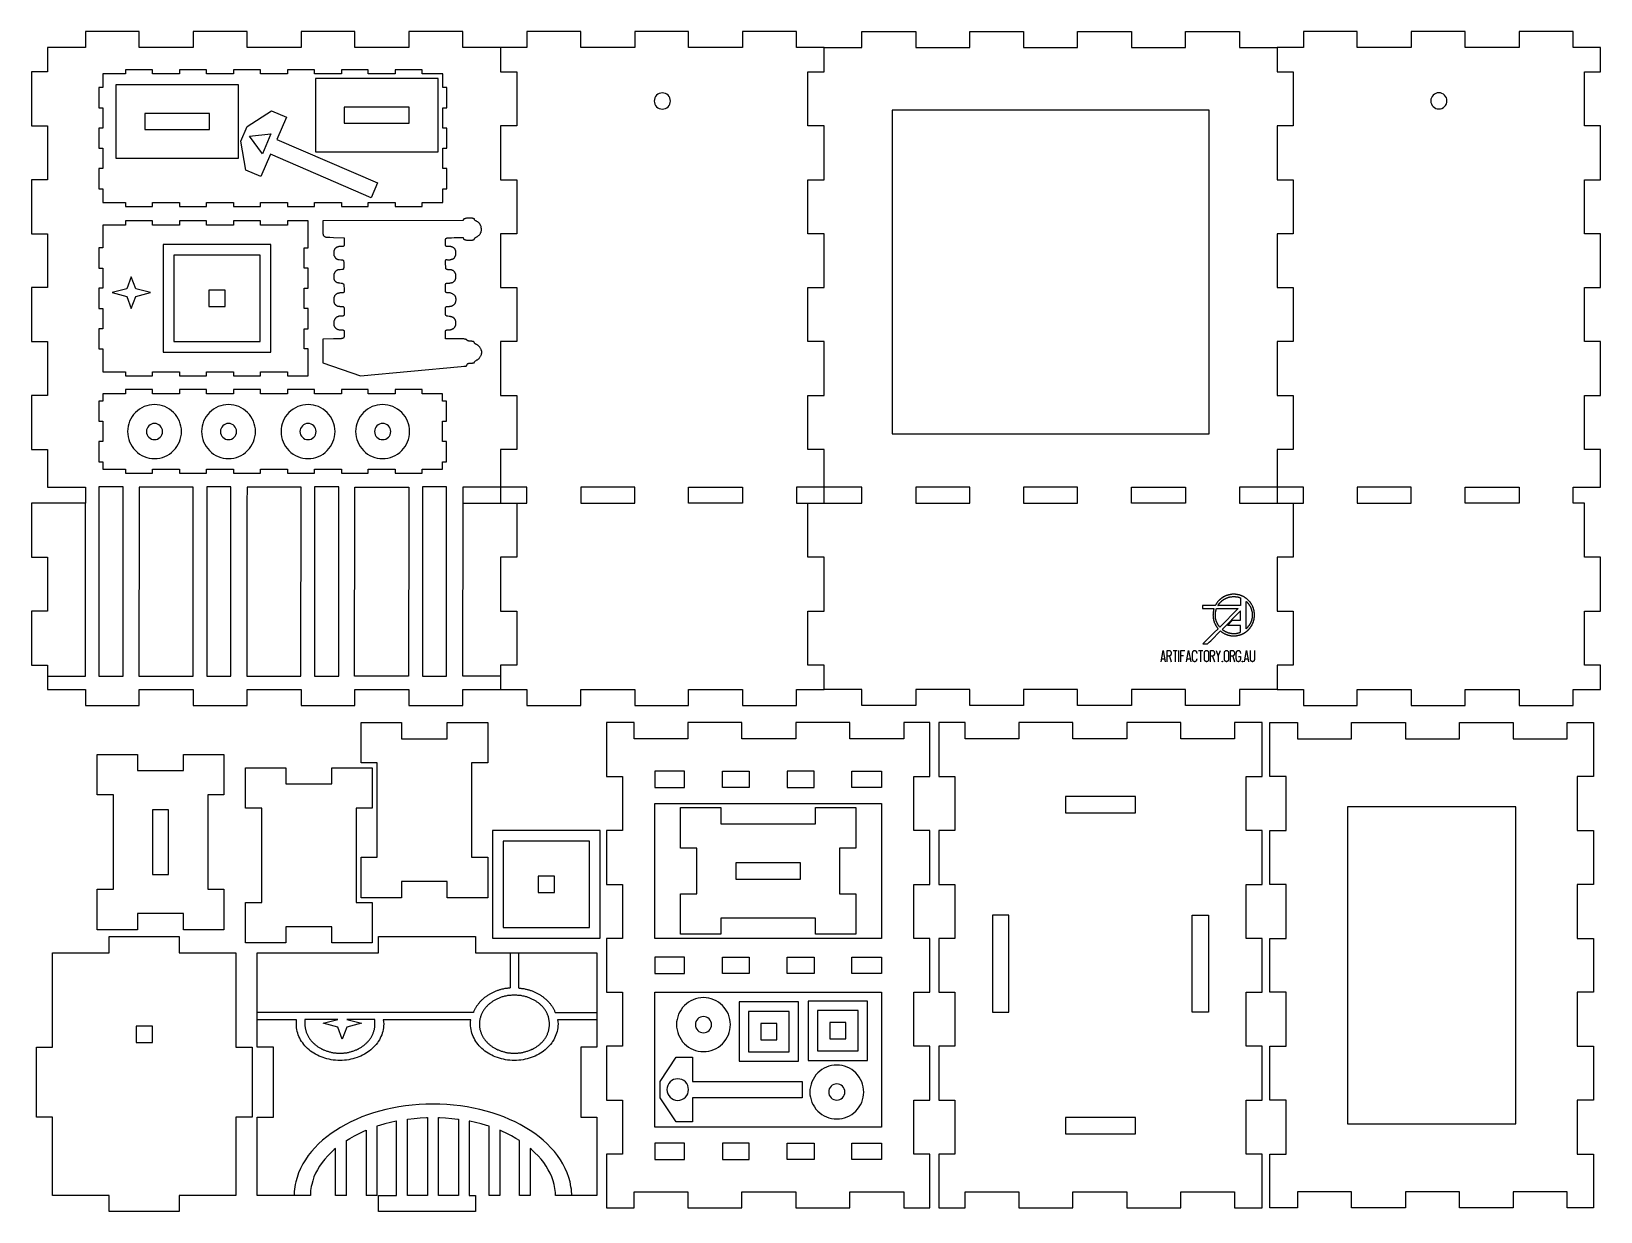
# Model space of a CAD drawing. Extents: x 17 to 1181, y 17 to 892.
import ezdxf

# ---------------------------------------------------------------- set-up
doc = ezdxf.new("R2010")
doc.units = 0
for name, color, linetype in [('CUT_FIRST', 105, 'CONTINUOUS'), ('CUT_LAST', 18, 'CONTINUOUS'), ('ENGRAVE', 30, 'CONTINUOUS')]:
    doc.layers.add(name, color=color, linetype=linetype)

msp = doc.modelspace()

# ---------------------------------------------------------------- linework, layer by layer
at = {"layer": 'CUT_FIRST'}
for points in [[(66.6, 850.3), (66.6, 835.3), (69.6, 835.3), (69.6, 820.3), (66.6, 820.3), (66.6, 805.3), (69.6, 805.3), (69.6, 790.3), (66.6, 790.3), (66.6, 775.3), (69.6, 775.3), (69.6, 765.1), (86.6, 765.1), (86.6, 762.1), (106.6, 762.1), (106.6, 765.1), (126.6, 765.1), (126.6, 762.1), (146.6, 762.1), (146.6, 765.1), (166.6, 765.1), (166.6, 762.1), (186.6, 762.1), (186.6, 765.1), (206.6, 765.1), (206.6, 762.1), (226.6, 762.1), (226.6, 765.1), (246.6, 765.1), (246.6, 762.1), (266.6, 762.1), (266.6, 765.1), (286.6, 765.1), (286.6, 762.1), (306.6, 762.1), (306.6, 765.1), (321.8, 765.1), (321.8, 775.3), (324.8, 775.3), (324.8, 790.3), (321.8, 790.3), (321.8, 805.3), (324.8, 805.3), (324.8, 820.3), (321.8, 820.3), (321.8, 835.3), (324.8, 835.3), (324.8, 850.3), (321.8, 850.3), (321.8, 860.5), (306.6, 860.5), (306.6, 863.5), (286.6, 863.5), (286.6, 860.5), (266.6, 860.5), (266.6, 863.5), (246.6, 863.5), (246.6, 860.5), (226.6, 860.5), (226.6, 863.5), (206.6, 863.5), (206.6, 860.5), (186.6, 860.5), (186.6, 863.5), (166.6, 863.5), (166.6, 860.5), (146.6, 860.5), (146.6, 863.5), (126.6, 863.5), (126.6, 860.5), (106.6, 860.5), (106.6, 863.5), (86.6, 863.5), (86.6, 860.5), (69.6, 860.5), (69.6, 850.3)], [(79.2, 797.9), (170.2, 797.9), (170.2, 852.5), (79.2, 852.5)], [(227.3, 802.6), (318.3, 802.6), (318.3, 857.2), (227.3, 857.2)], [(148.7, 831.2), (100.7, 831.2), (100.7, 819.2), (148.7, 819.2)], [(198.8, 811.9), (273.5, 779.6), (268.7, 768.6), (194, 800.9), (186.9, 784.4), (175.8, 789.2), (172, 810.5), (176.7, 821.5), (194.9, 833.2), (205.9, 828.5)], [(296.8, 835.9), (248.8, 835.9), (248.8, 823.9), (296.8, 823.9)], [(655.2, 593.6), (890.2, 593.6), (890.2, 833.6), (655.2, 833.6)], [(66.7, 731.5), (66.7, 716.5), (69.7, 716.5), (69.7, 701.5), (66.7, 701.5), (66.7, 686.5), (69.7, 686.5), (69.7, 671.5), (66.7, 671.5), (66.7, 656.5), (69.7, 656.5), (69.7, 639.6), (86.6, 639.6), (86.6, 636.6), (106.6, 636.6), (106.6, 639.6), (126.6, 639.6), (126.6, 636.6), (146.6, 636.6), (146.6, 639.6), (166.6, 639.6), (166.6, 636.6), (186.6, 636.6), (186.6, 639.6), (206.6, 639.6), (206.6, 636.6), (221.9, 636.6), (221.9, 656.5), (218.9, 656.5), (218.9, 671.5), (221.9, 671.5), (221.9, 686.5), (218.9, 686.5), (218.9, 701.5), (221.9, 701.5), (221.9, 716.5), (218.9, 716.5), (218.9, 731.5), (221.9, 731.5), (221.9, 751.4), (206.6, 751.4), (206.6, 748.4), (186.6, 748.4), (186.6, 751.4), (166.6, 751.4), (166.6, 748.4), (146.6, 748.4), (146.6, 751.4), (126.6, 751.4), (126.6, 748.4), (106.6, 748.4), (106.6, 751.4), (86.6, 751.4), (86.6, 748.4), (69.7, 748.4), (69.7, 731.5)], [(350.8, 654.1), (350.8, 654.3), (350.8, 654.4), (350.7, 654.6), (350.7, 654.8), (350.6, 655), (350.6, 655.2), (350.5, 655.4), (350.4, 655.6), (350.2, 656.1), (350, 656.5), (349.8, 656.9), (349.5, 657.4), (349.2, 657.8), (348.9, 658.2), (348.6, 658.5), (348.3, 658.9), (348.1, 659), (347.9, 659.2), (347.8, 659.3), (347.6, 659.4), (347.4, 659.5), (347.3, 659.6), (347.1, 659.7), (347, 659.8), (346.7, 659.9), (346.4, 660), (346.1, 660.2), (345.9, 660.4), (345.6, 660.6), (345.4, 660.8), (345.4, 660.9), (345.3, 661), (345.2, 661.2), (345.2, 661.3), (345.1, 661.4), (345.1, 661.5), (345, 661.6), (344.9, 661.7), (344.8, 661.8), (344.6, 661.8), (344.5, 661.9), (344.3, 662), (344.2, 662), (344, 662.1), (343.8, 662.1), (343.5, 662.1), (343.3, 662.2), (343, 662.2), (342.8, 662.2), (342.5, 662.2), (342.2, 662.2), (341.9, 662.2), (341.7, 662.2), (341.4, 662.3), (341.2, 662.3), (341, 662.3), (340.8, 662.4), (340.6, 662.4), (340.5, 662.5), (340.3, 662.6), (340.2, 662.6), (340.1, 662.7), (340, 662.8), (339.9, 662.9), (339.8, 663), (339.8, 663.1), (339.7, 663.2), (339.7, 663.2), (339.7, 663.3), (339.6, 663.3), (339.5, 663.4), (339.5, 663.5), (339.4, 663.5), (339.3, 663.5), (339, 663.6), (338.7, 663.7), (338.4, 663.8), (338, 663.8), (337.5, 663.9), (336.9, 663.9), (336.3, 663.9), (335.5, 664), (333.8, 664), (331.6, 664), (323.8, 664), (323.8, 667.3), (323.8, 668.4), (323.8, 668.8), (323.8, 669.2), (323.8, 669.5), (323.9, 669.8), (323.9, 669.9), (324, 670), (324, 670.1), (324.1, 670.2), (324.1, 670.3), (324.2, 670.3), (324.3, 670.4), (324.4, 670.4), (324.5, 670.5), (324.6, 670.5), (324.8, 670.6), (325.1, 670.6), (325.4, 670.6), (326.2, 670.6), (326.5, 670.6), (326.8, 670.6), (327.1, 670.7), (327.3, 670.7), (327.6, 670.7), (327.9, 670.8), (328.1, 670.9), (328.4, 671), (328.6, 671.1), (328.9, 671.2), (329.1, 671.3), (329.3, 671.4), (329.5, 671.5), (329.7, 671.7), (329.9, 671.8), (330.1, 672), (330.3, 672.2), (330.4, 672.3), (330.6, 672.5), (330.7, 672.7), (330.8, 672.9), (331, 673.1), (331.1, 673.4), (331.2, 673.6), (331.3, 673.8), (331.4, 674.1), (331.4, 674.3), (331.5, 674.6), (331.5, 674.8), (331.6, 675.1), (331.6, 675.3), (331.6, 675.6), (331.6, 675.9), (331.6, 676.2), (331.5, 676.4), (331.5, 676.7), (331.5, 676.9), (331.4, 677.2), (331.3, 677.4), (331.3, 677.6), (331.2, 677.8), (331.1, 678), (331, 678.2), (330.9, 678.4), (330.8, 678.6), (330.6, 678.8), (330.5, 679), (330.4, 679.1), (330.2, 679.3), (330, 679.4), (329.8, 679.6), (329.7, 679.7), (329.5, 679.8), (329.3, 679.9), (329, 680), (328.8, 680.1), (328.6, 680.2), (328.3, 680.3), (328.1, 680.4), (327.8, 680.4), (327.5, 680.5), (327.2, 680.6), (326.9, 680.6), (326.6, 680.6), (325.7, 680.8), (325.3, 680.8), (325, 680.9), (324.8, 680.9), (324.7, 681), (324.6, 681), (324.5, 681.1), (324.4, 681.1), (324.3, 681.2), (324.2, 681.3), (324.1, 681.4), (324.1, 681.5), (324, 681.6), (324, 681.7), (323.9, 681.8), (323.9, 681.9), (323.9, 682.1), (323.8, 682.4), (323.8, 682.9), (323.8, 683.3), (323.8, 684.5), (323.8, 685.7), (323.8, 686.1), (323.8, 686.5), (323.9, 686.9), (323.9, 687), (323.9, 687.2), (323.9, 687.3), (324, 687.4), (324, 687.5), (324.1, 687.6), (324.2, 687.7), (324.2, 687.7), (324.3, 687.8), (324.4, 687.8), (324.5, 687.9), (324.6, 687.9), (324.7, 687.9), (324.9, 688), (325.2, 688), (325.5, 688), (326.4, 688), (326.8, 688), (327.1, 688.1), (327.5, 688.1), (327.8, 688.2), (328.2, 688.3), (328.5, 688.4), (328.8, 688.5), (329.1, 688.6), (329.3, 688.8), (329.6, 688.9), (329.9, 689.1), (330.1, 689.3), (330.3, 689.5), (330.5, 689.8), (330.7, 690), (330.9, 690.3), (331.1, 690.5), (331.2, 690.8), (331.3, 691.1), (331.4, 691.4), (331.5, 691.7), (331.6, 692), (331.6, 692.3), (331.7, 692.6), (331.7, 693), (331.7, 693.3), (331.7, 693.7), (331.6, 694), (331.5, 694.4), (331.4, 694.8), (331.3, 695.1), (331.2, 695.5), (331.2, 695.6), (331.1, 695.7), (331, 695.9), (330.9, 696), (330.8, 696.1), (330.7, 696.2), (330.6, 696.4), (330.4, 696.5), (330.1, 696.7), (329.8, 696.9), (329.4, 697.2), (329, 697.4), (328.6, 697.5), (328.2, 697.7), (327.8, 697.9), (327.3, 698), (326.9, 698.1), (326.5, 698.2), (326, 698.2), (325.8, 698.2), (325.6, 698.2), (325, 698.2), (324.8, 698.2), (324.5, 698.3), (324.5, 698.3), (324.4, 698.3), (324.3, 698.4), (324.2, 698.4), (324.2, 698.5), (324.1, 698.5), (324, 698.6), (324, 698.7), (324, 698.8), (323.9, 698.9), (323.9, 699.1), (323.8, 699.4), (323.8, 699.7), (323.8, 700.2), (323.8, 700.6), (323.8, 701.8), (323.8, 703), (323.8, 703.5), (323.8, 703.9), (323.9, 704.3), (323.9, 704.4), (323.9, 704.5), (324, 704.7), (324, 704.8), (324.1, 704.9), (324.1, 705), (324.2, 705.1), (324.3, 705.1), (324.3, 705.2), (324.4, 705.2), (324.5, 705.3), (324.6, 705.3), (324.8, 705.3), (324.9, 705.4), (325.2, 705.4), (325.6, 705.4), (326.5, 705.4), (326.8, 705.4), (327.1, 705.4), (327.4, 705.5), (327.7, 705.5), (327.9, 705.5), (328.2, 705.6), (328.5, 705.7), (328.7, 705.7), (328.9, 705.8), (329.2, 705.9), (329.4, 706), (329.6, 706.1), (329.8, 706.2), (330, 706.4), (330.1, 706.5), (330.3, 706.7), (330.5, 706.8), (330.6, 707), (330.7, 707.2), (330.9, 707.3), (331, 707.5), (331.1, 707.8), (331.2, 708), (331.3, 708.2), (331.3, 708.4), (331.4, 708.7), (331.5, 708.9), (331.5, 709.2), (331.5, 709.5), (331.6, 709.7), (331.6, 710), (331.6, 710.3), (331.6, 710.6), (331.6, 710.8), (331.5, 711.1), (331.5, 711.3), (331.5, 711.5), (331.4, 711.7), (331.4, 712), (331.3, 712.2), (331.2, 712.4), (331.1, 712.6), (331.1, 712.8), (331, 713), (330.9, 713.2), (330.7, 713.3), (330.6, 713.5), (330.5, 713.7), (330.4, 713.8), (330.2, 714), (330.1, 714.1), (330, 714.2), (329.8, 714.4), (329.6, 714.5), (329.5, 714.6), (329.3, 714.7), (329.1, 714.8), (329, 714.8), (328.8, 714.9), (328.6, 715), (328.4, 715), (328.2, 715.1), (328, 715.1), (327.8, 715.1), (326.5, 715.2), (326, 715.2), (325.6, 715.2), (325.4, 715.3), (325.2, 715.3), (325, 715.3), (324.9, 715.4), (324.8, 715.4), (324.7, 715.5), (324.5, 715.6), (324.5, 715.7), (324.4, 715.8), (324.3, 715.9), (324.2, 716), (324.2, 716.1), (324.1, 716.3), (324.1, 716.4), (324.1, 716.6), (324, 716.8), (324, 717.3), (324, 717.8), (323.9, 719.1), (323.9, 720.1), (323.9, 720.9), (323.9, 721.2), (323.9, 721.6), (323.9, 721.8), (323.9, 722.1), (324, 722.3), (324, 722.4), (324.1, 722.6), (324.1, 722.7), (324.2, 722.7), (324.3, 722.8), (324.4, 722.8), (324.5, 722.8), (324.9, 722.8), (325.3, 722.7), (325.7, 722.7), (326.1, 722.7), (326.5, 722.7), (326.8, 722.7), (327.2, 722.7), (327.5, 722.8), (327.8, 722.8), (328.1, 722.9), (328.4, 723), (328.7, 723.1), (329, 723.2), (329.3, 723.3), (329.5, 723.4), (329.7, 723.6), (330, 723.7), (330.2, 723.9), (330.4, 724.1), (330.5, 724.3), (330.7, 724.5), (330.8, 724.7), (331, 724.9), (331.1, 725.2), (331.2, 725.4), (331.3, 725.7), (331.4, 726), (331.5, 726.3), (331.5, 726.6), (331.6, 726.9), (331.6, 727.2), (331.6, 727.5), (331.6, 727.8), (331.6, 728.1), (331.5, 728.4), (331.5, 728.7), (331.5, 728.9), (331.4, 729.2), (331.3, 729.4), (331.3, 729.7), (331.2, 729.9), (331.1, 730.1), (331, 730.3), (330.9, 730.5), (330.7, 730.7), (330.6, 730.9), (330.5, 731.1), (330.3, 731.2), (330.1, 731.4), (330, 731.5), (329.8, 731.6), (329.6, 731.8), (329.4, 731.9), (329.2, 732), (328.9, 732.1), (328.7, 732.1), (328.5, 732.2), (328.2, 732.3), (327.9, 732.3), (327.7, 732.4), (327.4, 732.4), (327.1, 732.4), (326.8, 732.4), (326.5, 732.4), (325.6, 732.5), (325.2, 732.5), (324.9, 732.5), (324.8, 732.5), (324.6, 732.5), (324.5, 732.6), (324.4, 732.6), (324.3, 732.7), (324.3, 732.7), (324.2, 732.8), (324.1, 732.9), (324.1, 732.9), (324, 733), (324, 733.1), (323.9, 733.3), (323.9, 733.4), (323.9, 733.5), (323.8, 733.8), (323.8, 734.2), (323.8, 734.7), (323.8, 735.7), (323.8, 736.3), (323.8, 736.8), (323.8, 737.3), (323.8, 737.5), (323.9, 737.7), (323.9, 737.8), (324, 738), (324, 738.1), (324.1, 738.2), (324.2, 738.4), (324.3, 738.5), (324.4, 738.6), (324.6, 738.6), (324.8, 738.7), (324.9, 738.8), (325.1, 738.8), (325.4, 738.9), (325.6, 738.9), (325.9, 739), (326.5, 739), (327.3, 739), (328.2, 739), (330.3, 739.1), (336.9, 739.1), (337.2, 738.2), (337.2, 738.1), (337.3, 738), (337.3, 738), (337.4, 737.9), (337.5, 737.8), (337.7, 737.7), (337.9, 737.6), (338.1, 737.6), (338.4, 737.5), (338.7, 737.4), (339, 737.4), (339.3, 737.3), (339.7, 737.3), (340, 737.2), (340.4, 737.2), (340.7, 737.2), (341.5, 737.2), (341.9, 737.2), (342.2, 737.2), (342.6, 737.2), (342.9, 737.2), (343.3, 737.3), (343.6, 737.3), (343.9, 737.3), (344.2, 737.4), (344.4, 737.5), (344.7, 737.5), (344.9, 737.6), (345.1, 737.7), (345.2, 737.8), (345.3, 737.8), (345.3, 737.9), (345.3, 737.9), (345.4, 738), (345.4, 738.1), (345.4, 738.1), (345.4, 738.2), (345.4, 738.3), (345.4, 738.4), (345.5, 738.5), (345.5, 738.6), (345.6, 738.7), (345.6, 738.7), (345.7, 738.8), (345.9, 739), (346.1, 739.1), (346.2, 739.2), (346.3, 739.2), (346.4, 739.3), (346.5, 739.3), (346.6, 739.4), (346.7, 739.4), (347, 739.6), (347.4, 739.8), (347.7, 740), (348.1, 740.3), (348.4, 740.6), (348.7, 740.9), (349, 741.2), (349.3, 741.5), (349.5, 741.8), (349.7, 742.1), (349.9, 742.5), (350.1, 742.8), (350.2, 743.2), (350.3, 743.5), (350.4, 743.9), (350.5, 744.3), (350.5, 744.7), (350.5, 745), (350.5, 745.4), (350.5, 745.8), (350.4, 746.2), (350.4, 746.6), (350.3, 747), (350.2, 747.3), (350.1, 747.7), (349.9, 748.1), (349.8, 748.4), (349.6, 748.8), (349.4, 749.1), (349.2, 749.4), (348.9, 749.7), (348.7, 750), (348.4, 750.2), (348.1, 750.5), (347.8, 750.7), (347.5, 750.9), (347.2, 751.1), (346.9, 751.3), (346.7, 751.3), (346.5, 751.4), (346.4, 751.4), (346.3, 751.5), (346.2, 751.5), (346.1, 751.6), (345.9, 751.7), (345.7, 751.9), (345.6, 752), (345.6, 752.1), (345.5, 752.1), (345.5, 752.2), (345.4, 752.3), (345.4, 752.4), (345.4, 752.5), (345.4, 752.6), (345.4, 752.7), (345.4, 752.7), (345.3, 752.8), (345.3, 752.8), (345.3, 752.9), (345.2, 752.9), (345.1, 753), (344.9, 753.1), (344.7, 753.2), (344.5, 753.2), (344.2, 753.3), (343.9, 753.4), (343.6, 753.4), (343.3, 753.4), (343, 753.5), (342.6, 753.5), (342.3, 753.5), (341.5, 753.5), (340.8, 753.5), (340.4, 753.5), (340.1, 753.5), (339.7, 753.4), (339.4, 753.4), (339, 753.3), (338.7, 753.3), (338.4, 753.2), (338.2, 753.1), (337.9, 753.1), (337.7, 753), (337.5, 752.9), (337.4, 752.8), (337.2, 752.7), (337.2, 752.6), (337.1, 752.6), (336.6, 751.7), (232.8, 751.4), (232.8, 745.4), (232.8, 744.3), (232.8, 743.4), (232.8, 743), (232.9, 742.6), (232.9, 742.2), (232.9, 741.9), (233, 741.6), (233.1, 741.3), (233.1, 741), (233.2, 740.8), (233.3, 740.6), (233.5, 740.4), (233.6, 740.2), (233.8, 740.1), (234, 739.9), (234.2, 739.8), (234.5, 739.7), (234.8, 739.6), (235.1, 739.5), (235.4, 739.5), (235.8, 739.4), (236.2, 739.4), (236.6, 739.3), (237.1, 739.3), (238.1, 739.3), (240.8, 739.2), (248.7, 739), (248.7, 735.7), (248.7, 734.6), (248.7, 734.2), (248.7, 733.8), (248.6, 733.5), (248.6, 733.4), (248.6, 733.2), (248.5, 733.1), (248.5, 733), (248.4, 732.9), (248.4, 732.9), (248.3, 732.8), (248.2, 732.7), (248.2, 732.7), (248.1, 732.6), (248, 732.6), (247.9, 732.5), (247.6, 732.5), (247.3, 732.5), (246.9, 732.5), (246, 732.4), (245.7, 732.4), (245.4, 732.4), (245.1, 732.4), (244.8, 732.4), (244.6, 732.3), (244.3, 732.3), (244, 732.2), (243.8, 732.1), (243.6, 732.1), (243.3, 732), (243.1, 731.9), (242.9, 731.8), (242.7, 731.6), (242.5, 731.5), (242.4, 731.4), (242.2, 731.2), (242, 731.1), (241.9, 730.9), (241.8, 730.7), (241.6, 730.5), (241.5, 730.3), (241.4, 730.1), (241.3, 729.9), (241.2, 729.7), (241.2, 729.4), (241.1, 729.2), (241, 728.9), (241, 728.7), (241, 728.4), (240.9, 728.1), (240.9, 727.8), (240.9, 727.5), (240.9, 727.3), (240.9, 727), (241, 726.8), (241, 726.5), (241, 726.3), (241.1, 726.1), (241.1, 725.9), (241.2, 725.6), (241.3, 725.4), (241.4, 725.2), (241.5, 725), (241.6, 724.9), (241.7, 724.7), (241.8, 724.5), (241.9, 724.3), (242, 724.2), (242.2, 724), (242.3, 723.9), (242.5, 723.7), (242.6, 723.6), (242.8, 723.5), (243, 723.4), (243.1, 723.3), (243.3, 723.2), (243.5, 723.1), (243.7, 723), (243.9, 722.9), (244.1, 722.9), (244.3, 722.8), (244.5, 722.8), (244.7, 722.8), (245, 722.8), (246.1, 722.7), (246.6, 722.7), (247, 722.6), (247.2, 722.6), (247.4, 722.6), (247.5, 722.5), (247.6, 722.5), (247.8, 722.4), (247.9, 722.4), (248, 722.3), (248, 722.2), (248.1, 722.1), (248.2, 722), (248.2, 721.9), (248.3, 721.8), (248.3, 721.6), (248.3, 721.5), (248.4, 721.1), (248.4, 720.7), (248.4, 720.2), (248.4, 718.9), (248.4, 717.8), (248.4, 717.3), (248.4, 716.9), (248.4, 716.6), (248.3, 716.3), (248.3, 716), (248.2, 715.8), (248.2, 715.8), (248.1, 715.7), (248.1, 715.6), (248, 715.6), (248, 715.5), (247.9, 715.5), (247.8, 715.4), (247.8, 715.4), (247.6, 715.3), (247.4, 715.3), (247.2, 715.3), (246.9, 715.3), (245.6, 715.2), (244.4, 715.1), (244.2, 715.1), (244, 715.1), (243.9, 715), (243.7, 715), (243.5, 714.9), (243.4, 714.8), (243.2, 714.7), (243, 714.7), (242.9, 714.6), (242.7, 714.4), (242.6, 714.3), (242.5, 714.2), (242.3, 714.1), (242.2, 713.9), (242.1, 713.8), (241.9, 713.6), (241.8, 713.4), (241.7, 713.3), (241.6, 713.1), (241.5, 712.9), (241.4, 712.7), (241.3, 712.5), (241.3, 712.3), (241.2, 712.1), (241.1, 711.9), (241.1, 711.7), (241, 711.5), (241, 711.2), (241, 711), (240.9, 710.8), (240.9, 710.6), (240.9, 710.3), (240.9, 709.8), (240.9, 709.5), (241, 709.2), (241, 709), (241, 708.7), (241.1, 708.5), (241.1, 708.3), (241.2, 708), (241.3, 707.8), (241.4, 707.6), (241.5, 707.5), (241.6, 707.3), (241.7, 707.1), (241.8, 707), (241.9, 706.8), (242.1, 706.7), (242.2, 706.6), (242.4, 706.4), (242.5, 706.3), (242.7, 706.2), (242.9, 706.1), (243.1, 706), (243.3, 705.9), (243.6, 705.9), (243.8, 705.8), (244, 705.7), (244.3, 705.7), (244.6, 705.6), (244.9, 705.5), (245.5, 705.5), (246.5, 705.3), (246.9, 705.3), (247.2, 705.2), (247.3, 705.2), (247.5, 705.1), (247.6, 705.1), (247.7, 705), (247.8, 705), (247.9, 704.9), (248, 704.8), (248.1, 704.7), (248.1, 704.6), (248.2, 704.5), (248.3, 704.4), (248.3, 704.3), (248.4, 704.2), (248.4, 704), (248.5, 703.7), (248.5, 703.3), (248.5, 702.8), (248.6, 701.7), (248.7, 700.6), (248.7, 700.2), (248.7, 699.8), (248.7, 699.4), (248.6, 699.2), (248.6, 698.9), (248.6, 698.7), (248.5, 698.6), (248.5, 698.6), (248.4, 698.5), (248.4, 698.4), (248.3, 698.4), (248.3, 698.4), (248.2, 698.3), (248.2, 698.3), (248, 698.2), (247.8, 698.2), (247.6, 698.2), (247.4, 698.2), (247, 698.2), (246.6, 698.1), (246.2, 698.1), (245.8, 698.1), (245.5, 698), (245.1, 697.9), (244.8, 697.9), (244.5, 697.8), (244.2, 697.7), (243.9, 697.6), (243.6, 697.5), (243.3, 697.4), (243.1, 697.3), (242.9, 697.1), (242.6, 697), (242.4, 696.8), (242.3, 696.6), (242.1, 696.5), (241.9, 696.3), (241.8, 696.1), (241.6, 695.9), (241.5, 695.7), (241.4, 695.4), (241.3, 695.2), (241.2, 694.9), (241.1, 694.7), (241.1, 694.4), (241, 694.1), (241, 693.8), (240.9, 693.5), (240.9, 693.2), (240.9, 692.9), (240.9, 692.6), (240.9, 692.3), (241, 692), (241, 691.7), (241, 691.5), (241.1, 691.2), (241.2, 691), (241.2, 690.8), (241.3, 690.5), (241.4, 690.3), (241.5, 690.1), (241.6, 689.9), (241.8, 689.7), (241.9, 689.6), (242.1, 689.4), (242.2, 689.2), (242.4, 689.1), (242.6, 689), (242.7, 688.8), (242.9, 688.7), (243.1, 688.6), (243.4, 688.5), (243.6, 688.4), (243.8, 688.3), (244.1, 688.3), (244.3, 688.2), (244.6, 688.1), (244.9, 688.1), (245.1, 688.1), (245.4, 688), (245.7, 688), (246, 688), (246.9, 688), (247.3, 688), (247.6, 688), (247.7, 687.9), (247.9, 687.9), (248, 687.9), (248.1, 687.8), (248.2, 687.8), (248.2, 687.7), (248.3, 687.6), (248.4, 687.6), (248.4, 687.5), (248.5, 687.4), (248.5, 687.3), (248.6, 687.1), (248.6, 687), (248.6, 686.8), (248.7, 686.5), (248.7, 686.1), (248.7, 685.6), (248.7, 684.4), (248.7, 683.2), (248.7, 682.7), (248.7, 682.3), (248.6, 682), (248.6, 681.7), (248.6, 681.6), (248.5, 681.5), (248.5, 681.4), (248.4, 681.3), (248.4, 681.2), (248.3, 681.1), (248.2, 681.1), (248.1, 681), (248, 681), (247.9, 680.9), (247.8, 680.9), (247.7, 680.9), (247.4, 680.8), (247.1, 680.8), (246.3, 680.8), (246, 680.8), (245.7, 680.8), (245.4, 680.8), (245.1, 680.7), (244.8, 680.7), (244.6, 680.6), (244.3, 680.5), (244.1, 680.4), (243.8, 680.3), (243.6, 680.2), (243.4, 680.1), (243.1, 680), (242.9, 679.9), (242.7, 679.7), (242.5, 679.5), (242.4, 679.4), (242.2, 679.2), (242, 679), (241.9, 678.8), (241.7, 678.6), (241.6, 678.4), (241.5, 678.2), (241.4, 677.9), (241.3, 677.7), (241.2, 677.5), (241.1, 677.2), (241.1, 676.9), (241, 676.7), (241, 676.4), (240.9, 676.1), (240.9, 675.8), (240.9, 675.5), (240.9, 675.2), (240.9, 674.9), (241, 674.7), (241, 674.4), (241.1, 674.1), (241.1, 673.9), (241.2, 673.7), (241.3, 673.4), (241.4, 673.2), (241.5, 673), (241.6, 672.8), (241.8, 672.6), (241.9, 672.4), (242, 672.2), (242.2, 672.1), (242.4, 671.9), (242.6, 671.8), (242.8, 671.6), (243, 671.5), (243.2, 671.3), (243.4, 671.2), (243.6, 671.1), (243.9, 671), (244.1, 670.9), (244.4, 670.9), (244.6, 670.8), (244.9, 670.7), (245.2, 670.7), (245.5, 670.7), (245.8, 670.6), (246.1, 670.6), (246.4, 670.6), (247.2, 670.6), (247.5, 670.6), (247.7, 670.6), (247.9, 670.5), (248, 670.5), (248.1, 670.5), (248.2, 670.4), (248.2, 670.4), (248.3, 670.3), (248.4, 670.3), (248.4, 670.2), (248.5, 670.1), (248.5, 670), (248.6, 669.9), (248.6, 669.8), (248.7, 669.5), (248.7, 669.2), (248.7, 668.8), (248.7, 668.4), (248.7, 667.3), (248.7, 666.7), (248.7, 666.2), (248.7, 666), (248.7, 665.8), (248.6, 665.6), (248.6, 665.4), (248.5, 665.2), (248.5, 665.1), (248.4, 665), (248.3, 664.8), (248.2, 664.7), (248.1, 664.6), (247.9, 664.5), (247.7, 664.4), (247.5, 664.3), (247.3, 664.3), (247.1, 664.2), (246.8, 664.2), (246.5, 664.1), (246.1, 664.1), (245.4, 664), (244.5, 664), (243.4, 663.9), (240.8, 663.9), (232.8, 663.7), (232.8, 646.3), (260.7, 636.6), (335.5, 643.5), (337.5, 643.6), (337.8, 643.6), (338, 643.6), (338.2, 643.6), (338.4, 643.6), (338.6, 643.7), (338.8, 643.7), (339, 643.8), (339.1, 643.8), (339.3, 643.9), (339.4, 644), (339.5, 644.1), (339.6, 644.2), (339.6, 644.3), (339.7, 644.5), (339.8, 644.6), (339.8, 644.8), (339.9, 645), (339.9, 645.1), (340, 645.3), (340.1, 645.4), (340.2, 645.5), (340.3, 645.6), (340.4, 645.7), (340.6, 645.7), (340.8, 645.8), (341, 645.9), (341.2, 645.9), (341.4, 645.9), (341.7, 646), (342, 646), (342.8, 646), (343.4, 646), (343.9, 646), (344.1, 646.1), (344.3, 646.1), (344.5, 646.1), (344.7, 646.2), (344.9, 646.2), (345, 646.3), (345.1, 646.3), (345.2, 646.4), (345.3, 646.5), (345.3, 646.6), (345.4, 646.7), (345.4, 646.7), (345.4, 646.8), (345.4, 646.9), (345.5, 647), (345.5, 647.1), (345.6, 647.2), (345.7, 647.3), (345.8, 647.4), (345.9, 647.5), (346.2, 647.7), (346.5, 647.9), (346.8, 648.1), (347.1, 648.3), (347.3, 648.3), (347.5, 648.4), (347.6, 648.5), (347.8, 648.7), (348, 648.8), (348.1, 648.9), (348.3, 649.1), (348.5, 649.2), (348.8, 649.5), (349.1, 649.9), (349.4, 650.3), (349.6, 650.7), (349.9, 651.1), (350.1, 651.5), (350.3, 652), (350.5, 652.4), (350.5, 652.6), (350.6, 652.8), (350.6, 653.1), (350.7, 653.3), (350.7, 653.5), (350.8, 653.7), (350.8, 653.9)], [(114.4, 654), (194.4, 654), (194.4, 734), (114.4, 734)], [(87.4, 701.1), (76.6, 698.3), (87.4, 695.4), (90.8, 686.5), (94.2, 695.5), (105, 698.3), (94.2, 701.1), (90.8, 710.1)], [(148.4, 688), (160.4, 688), (160.4, 700), (148.4, 700)], [(66.7, 617.8), (66.7, 602.8), (69.7, 602.8), (69.7, 587.8), (66.7, 587.8), (66.7, 572.8), (69.7, 572.8), (69.7, 567.3), (86.6, 567.3), (86.6, 564.3), (106.6, 564.3), (106.6, 567.3), (126.6, 567.3), (126.6, 564.3), (146.6, 564.3), (146.6, 567.3), (166.6, 567.3), (166.6, 564.3), (186.6, 564.3), (186.6, 567.3), (206.6, 567.3), (206.6, 564.3), (226.6, 564.3), (226.6, 567.3), (246.6, 567.3), (246.6, 564.3), (266.6, 564.3), (266.6, 567.3), (286.6, 567.3), (286.6, 564.3), (306.6, 564.3), (306.6, 567.3), (321.7, 567.3), (321.7, 572.8), (324.7, 572.8), (324.7, 587.8), (321.7, 587.8), (321.7, 602.8), (324.7, 602.8), (324.7, 617.8), (321.7, 617.8), (321.7, 623.3), (306.6, 623.3), (306.6, 626.3), (286.6, 626.3), (286.6, 623.3), (266.6, 623.3), (266.6, 626.3), (246.6, 626.3), (246.6, 623.3), (226.6, 623.3), (226.6, 626.3), (206.6, 626.3), (206.6, 623.3), (186.6, 623.3), (186.6, 626.3), (166.6, 626.3), (166.6, 623.3), (146.6, 623.3), (146.6, 626.3), (126.6, 626.3), (126.6, 623.3), (106.6, 623.3), (106.6, 626.3), (86.6, 626.3), (86.6, 623.3), (69.7, 623.3), (69.7, 617.8)], [(96.7, 542), (96.4, 413.8), (136.7, 413.8), (136.7, 542), (136.7, 554), (96.7, 554)], [(176.6, 542), (176.4, 413.8), (216.5, 413.8), (216.7, 554), (176.7, 554)], [(256.6, 542), (256.7, 554), (296.7, 554), (296.6, 542), (296.5, 413.8), (256.3, 413.8)], [(364.7, 554), (336.7, 554), (336.7, 542), (364.7, 542), (384.2, 542), (384.2, 554)], [(464.2, 554), (424.2, 554), (424.2, 542), (464.2, 542)], [(544.2, 554), (544.2, 542), (504.2, 542), (504.2, 554)], [(604.7, 554), (584.2, 554), (584.2, 542), (604.7, 542), (632.7, 542), (632.7, 554)], [(672.7, 554), (672.7, 542), (712.7, 542), (712.7, 554)], [(752.7, 554), (752.7, 542), (792.7, 542), (792.7, 554)], [(832.7, 554), (872.7, 554), (872.7, 542), (832.7, 542)], [(940.7, 554), (912.7, 554), (912.7, 542), (940.7, 542), (960.2, 542), (960.2, 554)], [(1040.2, 554), (1000.2, 554), (1000.2, 542), (1040.2, 542)], [(1120.2, 554), (1120.2, 542), (1080.2, 542), (1080.2, 554)], [(501.2, 343.3), (479.2, 343.3), (479.2, 331.3), (501.2, 331.3)], [(529.2, 343.3), (549.2, 343.3), (549.2, 331.3), (529.2, 331.3)], [(577.2, 343.3), (577.2, 331.3), (597.2, 331.3), (597.2, 343.3)], [(625.2, 343.3), (647.2, 343.3), (647.2, 331.3), (625.2, 331.3)], [(106.5, 314.7), (106.5, 266.7), (118.5, 266.7), (118.5, 314.7)], [(479.2, 319.3), (647.2, 319.3), (647.2, 219.3), (479.2, 219.3)], [(498.2, 222.3), (498.2, 234.3), (498.2, 252.3), (510.2, 252.3), (510.2, 286.3), (498.2, 286.3), (498.2, 304.3), (498.2, 316.3), (528.2, 316.3), (528.2, 304.3), (598.2, 304.3), (598.2, 316.3), (628.2, 316.3), (628.2, 286.3), (616.2, 286.3), (616.2, 252.3), (628.2, 252.3), (628.2, 222.3), (598.2, 222.3), (598.2, 234.3), (528.2, 234.3), (528.2, 222.3)], [(835.7, 324.4), (783.7, 324.4), (783.7, 312.4), (835.7, 312.4), (835.7, 324.4)], [(992.8, 81.8), (1117.8, 81.8), (1117.8, 316.8), (992.8, 316.8)], [(587.2, 275.3), (539.2, 275.3), (539.2, 263.3), (587.2, 263.3)], [(392.6, 253.4), (404.6, 253.4), (404.6, 265.4), (392.6, 265.4)], [(729.7, 164.6), (741.7, 164.6), (741.7, 236.6), (729.7, 236.6)], [(889.8, 164.6), (877.8, 164.6), (877.8, 236.6), (889.8, 236.6)], [(501.2, 205.3), (479.2, 205.3), (479.2, 193.3), (501.2, 193.3)], [(529.2, 205.3), (549.2, 205.3), (549.2, 193.3), (529.2, 193.3)], [(577.2, 205.3), (597.2, 205.3), (597.2, 193.3), (577.2, 193.3)], [(625.2, 205.3), (647.2, 205.3), (647.2, 193.3), (625.2, 193.3)], [(349, 157.1), (349, 154.2), (349, 154.2), (349, 153.7), (349.1, 153.2), (349.2, 152.6), (349.3, 152.1), (349.4, 151.6), (349.5, 151.1), (349.7, 150.6), (349.8, 150.1), (350, 149.6), (350.2, 149.1), (350.4, 148.6), (350.6, 148.2), (350.8, 147.7), (351, 147.2), (351.3, 146.8), (351.5, 146.3), (351.8, 145.8), (352.1, 145.4), (352.4, 145), (352.7, 144.5), (353, 144.1), (353.3, 143.7), (353.7, 143.3), (354, 142.9), (354.4, 142.5), (354.8, 142.1), (355.1, 141.7), (355.5, 141.3), (355.9, 141), (356.3, 140.6), (356.8, 140.3), (357.2, 139.9), (357.6, 139.6), (358.1, 139.3), (358.5, 138.9), (359, 138.6), (359.5, 138.3), (360, 138), (360.5, 137.8), (361, 137.5), (361.5, 137.2), (362, 137), (362.5, 136.7), (363.1, 136.5), (363.6, 136.3), (364.1, 136.1), (364.7, 135.9), (365.2, 135.7), (365.8, 135.5), (366.4, 135.3), (367, 135.2), (367.5, 135), (368.1, 134.9), (368.7, 134.7), (369.3, 134.6), (369.9, 134.5), (370.5, 134.4), (371.1, 134.3), (371.8, 134.3), (372.4, 134.2), (373, 134.2), (373.6, 134.1), (374.3, 134.1), (374.9, 134.1), (375.6, 134.1), (376.2, 134.1), (376.8, 134.2), (377.5, 134.2), (378.1, 134.3), (378.7, 134.3), (379.3, 134.4), (379.9, 134.5), (380.5, 134.6), (381.1, 134.7), (381.7, 134.9), (382.3, 135), (382.9, 135.1), (383.5, 135.3), (384.1, 135.5), (384.7, 135.7), (385.2, 135.9), (385.8, 136.1), (386.3, 136.3), (386.9, 136.5), (387.4, 136.7), (388, 137), (388.5, 137.2), (389, 137.5), (389.5, 137.8), (390, 138), (390.5, 138.3), (391, 138.6), (391.4, 138.9), (391.9, 139.2), (392.4, 139.6), (392.8, 139.9), (393.3, 140.2), (393.7, 140.6), (394.1, 141), (394.5, 141.3), (394.9, 141.7), (395.3, 142.1), (395.7, 142.5), (396, 142.9), (396.4, 143.3), (396.7, 143.7), (397.1, 144.1), (397.4, 144.5), (397.7, 145), (398, 145.4), (398.2, 145.8), (398.5, 146.3), (398.8, 146.7), (399, 147.2), (399.2, 147.7), (399.4, 148.1), (399.6, 148.6), (399.8, 149.1), (400, 149.6), (400.2, 150.1), (400.3, 150.6), (400.4, 151.1), (400.5, 151.6), (400.6, 152.1), (400.7, 152.6), (400.8, 153.2), (400.8, 153.7), (400.9, 154.2), (400.9, 154.9), (400.9, 155.6), (400.9, 156.4), (400.9, 157.1), (400.8, 157.6), (400.8, 158.1), (400.7, 158.6), (400.6, 159.2), (400.5, 159.7), (400.4, 160.2), (400.3, 160.7), (400.2, 161.2), (400, 161.7), (399.8, 162.2), (399.6, 162.6), (399.4, 163.1), (399.2, 163.6), (399, 164.1), (398.8, 164.5), (398.5, 165), (398.2, 165.4), (398, 165.9), (397.7, 166.3), (397.4, 166.7), (397.1, 167.2), (396.7, 167.6), (396.4, 168), (396, 168.4), (395.7, 168.8), (395.3, 169.2), (394.9, 169.6), (394.5, 169.9), (394.1, 170.3), (393.7, 170.7), (393.3, 171), (392.8, 171.4), (392.4, 171.7), (391.9, 172), (391.4, 172.3), (391, 172.6), (390.5, 172.9), (390, 173.2), (389.5, 173.5), (389, 173.8), (388.5, 174), (388, 174.3), (387.4, 174.5), (386.9, 174.8), (386.3, 175), (385.8, 175.2), (385.2, 175.4), (384.7, 175.6), (384.1, 175.8), (383.5, 176), (382.9, 176.1), (382.3, 176.3), (381.7, 176.4), (381.1, 176.5), (380.5, 176.6), (379.9, 176.8), (379.3, 176.8), (378.7, 176.9), (378.1, 177), (377.5, 177), (376.8, 177.1), (376.2, 177.1), (375.6, 177.1), (374.9, 177.1), (374.3, 177.1), (373.6, 177.1), (373, 177.1), (372.4, 177), (371.8, 177), (371.1, 176.9), (370.5, 176.8), (369.9, 176.8), (369.3, 176.6), (368.7, 176.5), (368.1, 176.4), (367.5, 176.3), (367, 176.1), (366.4, 176), (365.8, 175.8), (365.2, 175.6), (364.7, 175.4), (364.1, 175.2), (363.6, 175), (363.1, 174.8), (362.5, 174.5), (362, 174.3), (361.5, 174), (361, 173.8), (360.5, 173.5), (360, 173.2), (359.5, 172.9), (359, 172.6), (358.5, 172.3), (358.1, 172), (357.6, 171.7), (357.2, 171.3), (356.8, 171), (356.3, 170.7), (355.9, 170.3), (355.5, 169.9), (355.1, 169.6), (354.8, 169.2), (354.4, 168.8), (354, 168.4), (353.7, 168), (353.3, 167.6), (353, 167.2), (352.7, 166.7), (352.4, 166.3), (352.1, 165.9), (351.8, 165.4), (351.5, 165), (351.3, 164.5), (351, 164.1), (350.8, 163.6), (350.6, 163.1), (350.4, 162.6), (350.2, 162.2), (350, 161.7), (349.8, 161.2), (349.7, 160.7), (349.5, 160.2), (349.4, 159.7), (349.3, 159.1), (349.2, 158.6), (349.1, 158.1), (349, 157.6), (349, 157.1)], [(479.2, 179.3), (647.2, 179.3), (647.2, 79.3), (479.2, 79.3)], [(541.7, 128.1), (585.7, 128.1), (585.7, 172.1), (541.7, 172.1)], [(592.9, 128.8), (636.9, 128.8), (636.9, 172.8), (592.9, 172.8)], [(94.4, 142.1), (106.4, 142.1), (106.4, 154.1), (94.4, 154.1)], [(243.9, 159.2), (219.6, 159.2), (219.6, 154.2), (219.6, 154.2), (219.7, 153.7), (219.8, 153.2), (219.8, 152.6), (219.9, 152.1), (220, 151.6), (220.2, 151.1), (220.3, 150.6), (220.5, 150.1), (220.6, 149.6), (220.8, 149.1), (221, 148.6), (221.2, 148.2), (221.4, 147.7), (221.7, 147.2), (221.9, 146.8), (222.2, 146.3), (222.4, 145.8), (222.7, 145.4), (223, 145), (223.3, 144.5), (223.6, 144.1), (224, 143.7), (224.3, 143.3), (224.7, 142.9), (225, 142.5), (225.4, 142.1), (225.8, 141.7), (226.2, 141.3), (226.6, 141), (227, 140.6), (227.4, 140.3), (227.8, 139.9), (228.3, 139.6), (228.7, 139.3), (229.2, 138.9), (229.7, 138.6), (230.1, 138.3), (230.6, 138), (231.1, 137.8), (231.6, 137.5), (232.1, 137.2), (232.6, 137), (233.2, 136.7), (233.7, 136.5), (234.2, 136.3), (234.8, 136.1), (235.3, 135.9), (235.9, 135.7), (236.5, 135.5), (237, 135.3), (237.6, 135.2), (238.2, 135), (238.8, 134.9), (239.4, 134.7), (240, 134.6), (240.6, 134.5), (241.2, 134.4), (241.8, 134.3), (242.4, 134.3), (243, 134.2), (243.7, 134.2), (244.3, 134.1), (244.9, 134.1), (245.6, 134.1), (246.2, 134.1), (246.8, 134.1), (247.5, 134.2), (248.1, 134.2), (248.7, 134.3), (249.3, 134.3), (249.9, 134.4), (250.6, 134.5), (251.2, 134.6), (251.8, 134.7), (252.4, 134.9), (252.9, 135), (253.5, 135.2), (254.1, 135.3), (254.7, 135.5), (255.2, 135.7), (255.8, 135.9), (256.3, 136.1), (256.9, 136.3), (257.4, 136.5), (258, 136.7), (258.5, 137), (259, 137.2), (259.5, 137.5), (260, 137.8), (260.5, 138), (261, 138.3), (261.5, 138.6), (261.9, 138.9), (262.4, 139.3), (262.8, 139.6), (263.3, 139.9), (263.7, 140.3), (264.1, 140.6), (264.6, 141), (265, 141.3), (265.3, 141.7), (265.7, 142.1), (266.1, 142.5), (266.5, 142.9), (266.8, 143.3), (267.2, 143.7), (267.5, 144.1), (267.8, 144.5), (268.1, 145), (268.4, 145.4), (268.7, 145.8), (269, 146.3), (269.2, 146.8), (269.5, 147.2), (269.7, 147.7), (269.9, 148.2), (270.1, 148.6), (270.3, 149.1), (270.5, 149.6), (270.7, 150.1), (270.8, 150.6), (271, 151.1), (271.1, 151.6), (271.2, 152.1), (271.3, 152.6), (271.4, 153.2), (271.4, 153.7), (271.5, 154.2), (271.5, 159.2), (250.7, 159.2), (250.7, 159.2), (261.5, 156.4), (250.7, 153.5), (247.3, 144.5), (243.9, 153.5), (233.1, 156.4), (243.9, 159.2)], [(557.7, 144.1), (569.7, 144.1), (569.7, 156.1), (557.7, 156.1)], [(608.9, 144.8), (620.9, 144.8), (620.9, 156.8), (608.9, 156.8)], [(507, 113.1), (588.4, 113.1), (588.4, 101.1), (507, 101.1), (507, 83.1), (495, 83.1), (483, 101.1), (483, 113.1), (495, 131.1), (507, 131.1)], [(835.7, 74.4), (835.7, 86.4), (783.7, 86.4), (783.7, 74.4)], [(501.2, 67.3), (479.2, 67.3), (479.2, 55.3), (501.2, 55.3)], [(529.2, 67.3), (529.2, 55.3), (549.2, 55.3), (549.2, 67.3)], [(577.2, 67.3), (597.2, 67.3), (597.2, 55.3), (577.2, 55.3)], [(625.2, 67.3), (647.2, 67.3), (647.2, 55.3), (625.2, 55.3)]]:
    msp.add_lwpolyline(points, close=True, dxfattribs=at)
for points in [[(490.7, 840.4, 0.414214), (484.7, 846.4, 0.414214), (478.7, 840.4, 0.414214), (484.7, 834.4, 0.414214)], [(1066.7, 840.5, 0.414214), (1060.7, 846.5, 0.414214), (1054.7, 840.5, 0.414214), (1060.7, 834.5, 0.414214)], [(128, 595.2, 0.414214), (108, 615.2, 0.414214), (88, 595.2, 0.414214), (108, 575.2, 0.414214)], [(162.9, 575.2, 0.414214), (182.9, 595.2, 0.414214), (162.9, 615.2, 0.414214), (142.9, 595.2, 0.414214)], [(241.9, 595.2, 0.414214), (221.9, 615.2, 0.414214), (201.9, 595.2, 0.414214), (221.9, 575.2, 0.414214)], [(297.2, 595.2, 0.414214), (277.2, 615.2, 0.414214), (257.2, 595.2, 0.414214), (277.2, 575.2, 0.414214)], [(114, 595.2, 0.414214), (108, 601.2, 0.414214), (102, 595.2, 0.414214), (108, 589.2, 0.414214)], [(162.9, 589.2, 0.414214), (168.9, 595.2, 0.414214), (162.9, 601.2, 0.414214), (156.9, 595.2, 0.414214)], [(227.9, 595.2, 0.414214), (221.9, 601.2, 0.414214), (215.9, 595.2, 0.414214), (221.9, 589.2, 0.414214)], [(283.2, 595.2, 0.414214), (277.2, 601.2, 0.414214), (271.2, 595.2, 0.414214), (277.2, 589.2, 0.414214)], [(515.2, 175.3, 0.414214), (495.2, 155.3, 0.414214), (515.2, 135.3, 0.414214), (535.2, 155.3, 0.414214)], [(515.2, 161.3, 0.414214), (509.2, 155.3, 0.414214), (515.2, 149.3, 0.414214), (521.2, 155.3, 0.414214)], [(614.1, 125.3, 0.414214), (594.1, 105.3, 0.414214), (614.1, 85.3, 0.414214), (634.1, 105.3, 0.414214)], [(614.1, 111.3, 0.414214), (608.1, 105.3, 0.414214), (614.1, 99.3, 0.414214), (620.1, 105.3, 0.414214)]]:
    msp.add_lwpolyline(points, format="xyb", close=True, dxfattribs=at)
at = {"layer": 'CUT_LAST'}
for points in [[(364.7, 880), (336.7, 880), (336.7, 892), (296.7, 892), (296.7, 880), (256.7, 880), (256.7, 892), (216.7, 892), (216.7, 880), (176.7, 880), (176.7, 892), (136.7, 892), (136.7, 880), (96.7, 880), (96.7, 892), (56.7, 892), (56.7, 880), (28.7, 880), (28.7, 862), (16.7, 862), (16.7, 822), (28.7, 822), (28.7, 782), (16.7, 782), (16.7, 742), (28.7, 742), (28.7, 702), (16.7, 702), (16.7, 662), (28.7, 662), (28.7, 622), (16.7, 622), (16.7, 582), (28.7, 582), (28.7, 566.1), (28.7, 554), (56.7, 554), (56.7, 542), (28.7, 542), (16.7, 542), (16.7, 502), (28.7, 502), (28.7, 488.3), (28.7, 476.3), (28.7, 462), (16.7, 462), (16.7, 422), (28.7, 422), (28.7, 404), (56.7, 404), (56.7, 392), (96.7, 392), (96.7, 404), (136.7, 404), (136.7, 392), (176.7, 392), (176.7, 404), (216.7, 404), (216.7, 392), (256.7, 392), (256.7, 404), (296.7, 404), (296.7, 392), (336.7, 392), (336.7, 404), (364.7, 404)], [(604.7, 880), (632.7, 880), (632.7, 892), (672.7, 892), (672.7, 880), (712.7, 880), (712.7, 892), (752.7, 892), (752.7, 880), (792.7, 880), (792.7, 892), (832.7, 892), (832.7, 880), (872.7, 880), (872.7, 892), (912.7, 892), (912.7, 880), (940.7, 880)], [(940.7, 404), (912.7, 404), (912.7, 392), (872.7, 392), (872.7, 404), (832.7, 404), (832.7, 392), (792.7, 392), (792.7, 404), (752.7, 404), (752.7, 392), (712.7, 392), (712.7, 404), (672.7, 404), (672.7, 392), (632.7, 392), (632.7, 404), (604.7, 404)], [(223.6, 28.6), (184.2, 28.6), (184.2, 55.4), (184.2, 86.6), (196.2, 86.6), (196.2, 114.7), (196.2, 138.6), (184.2, 138.6), (184.2, 180), (184.2, 208.6), (274.2, 208.6), (274.2, 220.6), (346.2, 220.6), (346.2, 208.6), (436.2, 208.6), (436.2, 180), (436.2, 138.6), (424.2, 138.6), (424.2, 114.7), (424.2, 86.6), (436.2, 86.6), (436.2, 55.4), (436.2, 28.6), (405.5, 28.6), (405.5, 29.4), (405.4, 30.9), (405.2, 32.3), (405, 33.8), (404.5, 36.7), (403.7, 39.5), (402.7, 42.3), (401.5, 45.1), (400.1, 47.7), (398.5, 50.4), (396.7, 53), (394.7, 55.5), (392.6, 57.9), (390.2, 60.3), (387.7, 62.6), (386.7, 63.4), (386.7, 28.6), (378.7, 28.6), (378.7, 69.3), (376.1, 70.9), (372.8, 72.8), (369.3, 74.6), (365.7, 76.2), (364.2, 76.9), (364.2, 28.6), (356.2, 28.6), (356.2, 79.9), (354.3, 80.5), (350.2, 81.7), (346.1, 82.8), (341.8, 83.7), (341.5, 83.7), (341.5, 28.6), (346.2, 28.6), (346.2, 16.6), (274.2, 16.6), (274.2, 28.6), (287.6, 28.6), (287.6, 83.8), (287.2, 83.7), (283, 82.8), (278.8, 81.7), (274.8, 80.5), (273, 79.9), (273, 28.6), (265, 28.6)], [(250.3, 28.6), (250.3, 69.3), (253, 70.9), (256.3, 72.8), (259.7, 74.6), (263.3, 76.2), (265, 76.9), (265, 28.6)], [(242.3, 28.6), (242.3, 63.4), (241.3, 62.6), (238.8, 60.3), (236.5, 57.9), (234.3, 55.5), (232.3, 53), (230.5, 50.4), (228.9, 47.7), (227.5, 45.1), (226.3, 42.3), (225.4, 39.5), (224.6, 36.7), (224.3, 35.2), (224, 33.8), (223.8, 32.3), (223.7, 30.9), (223.6, 29.4), (223.6, 28.6)], [(250.3, 28.6), (242.3, 28.6)]]:
    msp.add_lwpolyline(points, dxfattribs=at)
for points in [[(604.7, 488.3), (604.7, 502), (592.7, 502), (592.7, 542), (604.7, 542), (604.7, 582), (592.7, 582), (592.7, 622), (604.7, 622), (604.7, 662), (592.7, 662), (592.7, 702), (604.7, 702), (604.7, 742), (592.7, 742), (592.7, 782), (604.7, 782), (604.7, 822), (592.7, 822), (592.7, 862), (604.7, 862), (604.7, 880), (592.7, 880), (584.2, 880), (584.2, 892), (544.2, 892), (544.2, 880), (504.2, 880), (504.2, 892), (464.2, 892), (464.2, 880), (424.2, 880), (424.2, 892), (384.2, 892), (384.2, 880), (376.7, 880), (364.7, 880), (364.7, 862), (376.7, 862), (376.7, 822), (364.7, 822), (364.7, 782), (376.7, 782), (376.7, 742), (364.7, 742), (364.7, 702), (376.7, 702), (376.7, 662), (364.7, 662), (364.7, 622), (376.7, 622), (376.7, 582), (364.7, 582), (364.7, 542), (376.7, 542), (376.7, 502), (364.7, 502), (364.7, 488.3), (364.7, 476.3), (364.7, 462), (376.7, 462), (376.7, 422), (364.7, 422), (364.7, 404), (376.7, 404), (384.2, 404), (384.2, 392), (424.2, 392), (424.2, 404), (464.2, 404), (464.2, 392), (504.2, 392), (504.2, 404), (544.2, 404), (544.2, 392), (584.2, 392), (584.2, 404), (592.7, 404), (592.7, 404), (604.7, 404), (604.7, 422), (592.7, 422), (592.7, 462), (604.7, 462), (604.7, 476.3)], [(1168.7, 542), (1160.2, 542), (1160.2, 554), (1180.7, 554), (1180.7, 566.1), (1180.7, 582), (1168.7, 582), (1168.7, 622), (1180.7, 622), (1180.7, 662), (1168.7, 662), (1168.7, 702), (1180.7, 702), (1180.7, 742), (1168.7, 742), (1168.7, 782), (1180.7, 782), (1180.7, 822), (1168.7, 822), (1168.7, 862), (1180.7, 862), (1180.7, 880), (1168.7, 880), (1160.2, 880), (1160.2, 892), (1120.2, 892), (1120.2, 880), (1080.2, 880), (1080.2, 892), (1040.2, 892), (1040.2, 880), (1000.2, 880), (1000.2, 892), (960.2, 892), (960.2, 880), (952.7, 880), (940.7, 880), (940.7, 862), (952.7, 862), (952.7, 822), (940.7, 822), (940.7, 782), (952.7, 782), (952.7, 742), (940.7, 742), (940.7, 702), (952.7, 702), (952.7, 662), (940.7, 662), (940.7, 622), (952.7, 622), (952.7, 582), (940.7, 582), (940.7, 542), (952.7, 542), (952.7, 502), (940.7, 502), (940.7, 488.3), (940.7, 476.3), (940.7, 462), (952.7, 462), (952.7, 422), (940.7, 422), (940.7, 404), (952.7, 404), (960.2, 404), (960.2, 392), (1000.2, 392), (1000.2, 404), (1040.2, 404), (1040.2, 392), (1080.2, 392), (1080.2, 404), (1120.2, 404), (1120.2, 392), (1160.2, 392), (1160.2, 404), (1168.7, 404), (1168.7, 404), (1180.7, 404), (1180.7, 422), (1168.7, 422), (1168.7, 462), (1180.7, 462), (1180.7, 476.3), (1180.7, 488.3), (1180.7, 502), (1168.7, 502)], [(343.2, 249.4), (325.2, 249.4), (325.2, 261.4), (291.2, 261.4), (291.2, 249.4), (273.2, 249.4), (261.2, 249.4), (261.2, 279.4), (273.2, 279.4), (273.2, 349.4), (261.2, 349.4), (261.2, 379.4), (291.2, 379.4), (291.2, 367.4), (325.2, 367.4), (325.2, 379.4), (355.2, 379.4), (355.2, 349.4), (343.2, 349.4), (343.2, 279.4), (355.2, 279.4), (355.2, 249.4)], [(455.2, 339.3), (455.2, 299.3), (443.2, 299.3), (443.2, 259.3), (455.2, 259.3), (455.2, 219.3), (443.2, 219.3), (443.2, 179.3), (455.2, 179.3), (455.2, 139.3), (443.2, 139.3), (443.2, 99.3), (455.2, 99.3), (455.2, 59.3), (443.2, 59.3), (443.2, 19.3), (463.7, 19.3), (463.7, 31.3), (503.7, 31.3), (503.7, 19.3), (543.7, 19.3), (543.7, 31.3), (583.7, 31.3), (583.7, 19.3), (623.7, 19.3), (623.7, 31.3), (663.7, 31.3), (663.7, 19.3), (683.2, 19.3), (683.2, 59.3), (671.2, 59.3), (671.2, 99.3), (683.2, 99.3), (683.2, 139.3), (671.2, 139.3), (671.2, 179.3), (683.2, 179.3), (683.2, 219.3), (671.2, 219.3), (671.2, 259.3), (683.2, 259.3), (683.2, 299.3), (671.2, 299.3), (671.2, 339.3), (683.2, 339.3), (683.2, 379.3), (663.7, 379.3), (663.7, 367.3), (623.7, 367.3), (623.7, 379.3), (583.7, 379.3), (583.7, 367.3), (543.7, 367.3), (543.7, 379.3), (503.7, 379.3), (503.7, 367.3), (463.7, 367.3), (463.7, 379.3), (443.2, 379.3), (443.2, 339.3)], [(917.7, 59.3), (917.7, 99.3), (929.7, 99.3), (929.7, 139.3), (917.7, 139.3), (917.7, 179.3), (929.7, 179.3), (929.7, 219.3), (917.7, 219.3), (917.7, 259.3), (929.7, 259.3), (929.7, 299.3), (917.7, 299.3), (917.7, 339.3), (929.7, 339.3), (929.7, 379.3), (909.2, 379.3), (909.2, 367.3), (869.2, 367.3), (869.2, 379.3), (829.2, 379.3), (829.2, 367.3), (789.2, 367.3), (789.2, 379.3), (749.2, 379.3), (749.2, 367.3), (709.2, 367.3), (709.2, 379.3), (689.7, 379.3), (689.7, 339.3), (701.7, 339.3), (701.7, 299.3), (689.7, 299.3), (689.7, 259.3), (701.7, 259.3), (701.7, 219.3), (689.7, 219.3), (689.7, 179.3), (701.7, 179.3), (701.7, 139.3), (689.7, 139.3), (689.7, 99.3), (701.7, 99.3), (701.7, 59.3), (689.7, 59.3), (689.7, 19.3), (709.2, 19.3), (709.2, 31.3), (749.2, 31.3), (749.2, 19.3), (789.2, 19.3), (789.2, 31.3), (829.2, 31.3), (829.2, 19.3), (869.2, 19.3), (869.2, 31.3), (909.2, 31.3), (909.2, 19.3), (929.7, 19.3), (929.7, 59.3)], [(947.3, 59.3), (947.3, 99.3), (935.3, 99.3), (935.3, 139.3), (947.3, 139.3), (947.3, 179.3), (935.3, 179.3), (935.3, 219.3), (947.3, 219.3), (947.3, 259.3), (935.3, 259.3), (935.3, 299.3), (947.3, 299.3), (947.3, 339.3), (935.3, 339.3), (935.3, 379.3), (955.9, 379.3), (955.9, 367.3), (995.9, 367.3), (995.9, 379.3), (1035.9, 379.3), (1035.9, 367.3), (1075.9, 367.3), (1075.9, 379.3), (1115.9, 379.3), (1115.9, 367.3), (1155.9, 367.3), (1155.9, 379.3), (1175.3, 379.3), (1175.3, 339.3), (1163.3, 339.3), (1163.3, 299.3), (1175.3, 299.3), (1175.3, 259.3), (1163.3, 259.3), (1163.3, 219.3), (1175.3, 219.3), (1175.3, 179.3), (1163.3, 179.3), (1163.3, 139.3), (1175.3, 139.3), (1175.3, 99.3), (1163.3, 99.3), (1163.3, 59.3), (1175.3, 59.3), (1175.3, 19.3), (1155.9, 19.3), (1155.9, 31.3), (1115.9, 31.3), (1115.9, 19.3), (1075.9, 19.3), (1075.9, 31.3), (1035.9, 31.3), (1035.9, 19.3), (995.9, 19.3), (995.9, 31.3), (955.9, 31.3), (955.9, 19.3), (935.3, 19.3), (935.3, 59.3)], [(77.5, 355.7), (95.5, 355.7), (95.5, 343.7), (129.5, 343.7), (129.5, 355.7), (147.5, 355.7), (159.5, 355.7), (159.5, 325.7), (147.5, 325.7), (147.5, 255.7), (159.5, 255.7), (159.5, 225.7), (129.5, 225.7), (129.5, 237.7), (95.5, 237.7), (95.5, 225.7), (65.5, 225.7), (65.5, 255.7), (77.5, 255.7), (77.5, 325.7), (65.5, 325.7), (65.5, 355.7)], [(175.5, 345.9), (187.5, 345.9), (205.5, 345.9), (205.5, 333.9), (239.5, 333.9), (239.5, 345.9), (257.5, 345.9), (269.5, 345.9), (269.5, 315.9), (257.5, 315.9), (257.5, 245.9), (269.5, 245.9), (269.5, 215.9), (239.5, 215.9), (239.5, 227.9), (205.5, 227.9), (205.5, 215.9), (175.5, 215.9), (175.5, 245.9), (187.5, 245.9), (187.5, 315.9), (175.5, 315.9)], [(358.6, 219.4), (438.6, 219.4), (438.6, 299.4), (358.6, 299.4)], [(32.4, 55.4), (32.4, 86.6), (20.4, 86.6), (20.4, 114.7), (20.4, 138.6), (32.4, 138.6), (32.4, 180), (32.4, 196.6), (32.4, 208.6), (74.4, 208.6), (74.4, 220.6), (126.4, 220.6), (126.4, 208.6), (126.4, 208.6), (134.4, 208.6), (168.4, 208.6), (168.4, 196.6), (168.4, 196.6), (168.4, 180), (168.4, 138.6), (180.4, 138.6), (180.4, 114.7), (180.4, 86.6), (168.4, 86.6), (168.4, 55.4), (168.4, 28.6), (126.4, 28.6), (126.4, 16.6), (74.4, 16.6), (74.4, 28.6), (32.4, 28.6)], [(295.6, 28.6), (295.6, 85.1), (296, 85.2), (300.5, 85.7), (305.1, 86.1), (309.8, 86.3), (310.6, 86.3), (310.6, 28.6)], [(318.6, 28.6), (318.6, 86.3), (319.3, 86.3), (323.9, 86.1), (328.5, 85.7), (333, 85.2), (333.5, 85.1), (333.5, 28.6)]]:
    msp.add_lwpolyline(points, close=True, dxfattribs=at)
at = {"layer": 'ENGRAVE'}
for points in [[(194.4, 816), (188.1, 801.3), (178.5, 814.2)], [(122.4, 726), (122.4, 662), (186.4, 662), (186.4, 726)], [(66.7, 413.8), (84.7, 413.8), (84.7, 554.1), (66.7, 554.1)], [(146.7, 413.8), (164.7, 413.8), (164.7, 554.1), (146.7, 554.1)], [(226.7, 413.8), (244.7, 413.8), (244.7, 554.1), (226.7, 554.1)], [(306.7, 413.8), (324.7, 413.8), (324.7, 554.1), (306.7, 554.1)], [(886.8, 426.6), (886.8, 430.7), (886.8, 431), (886.8, 431.2), (886.9, 431.5), (886.9, 431.7), (887, 431.8), (887.1, 432), (887.2, 432.2), (887.3, 432.3), (887.4, 432.4), (887.5, 432.5), (887.6, 432.6), (887.8, 432.7), (887.9, 432.7), (888.1, 432.8), (888.2, 432.8), (888.3, 432.8), (888.5, 432.8), (888.6, 432.8), (888.8, 432.7), (888.9, 432.7), (889, 432.6), (889.2, 432.5), (889.3, 432.4), (889.4, 432.3), (889.5, 432.2), (889.6, 432), (889.7, 431.8), (889.7, 431.7), (889.8, 431.5), (889.8, 431.2), (889.9, 431), (889.9, 430.7), (889.9, 426.6), (889.9, 426.3), (889.8, 426.1), (889.8, 425.9), (889.7, 425.7), (889.7, 425.5), (889.6, 425.3), (889.5, 425.2), (889.4, 425), (889.3, 424.9), (889.2, 424.8), (889, 424.7), (888.9, 424.6), (888.8, 424.6), (888.6, 424.6), (888.5, 424.5), (888.3, 424.5), (888.2, 424.5), (888.1, 424.6), (887.9, 424.6), (887.8, 424.6), (887.6, 424.7), (887.5, 424.8), (887.4, 424.9), (887.3, 425), (887.2, 425.2), (887.1, 425.3), (887, 425.5), (886.9, 425.7), (886.9, 425.9), (886.8, 426.1), (886.8, 426.3)], [(901.7, 426.6), (901.7, 430.7), (901.7, 431), (901.7, 431.2), (901.7, 431.5), (901.8, 431.7), (901.9, 431.8), (901.9, 432), (902, 432.2), (902.1, 432.3), (902.2, 432.4), (902.4, 432.5), (902.5, 432.6), (902.6, 432.7), (902.8, 432.7), (902.9, 432.8), (903, 432.8), (903.2, 432.8), (903.3, 432.8), (903.5, 432.8), (903.6, 432.7), (903.7, 432.7), (903.9, 432.6), (904, 432.5), (904.1, 432.4), (904.2, 432.3), (904.3, 432.2), (904.4, 432), (904.5, 431.8), (904.6, 431.7), (904.6, 431.5), (904.7, 431.2), (904.7, 431), (904.7, 430.7), (904.7, 426.6), (904.7, 426.3), (904.7, 426.1), (904.6, 425.9), (904.6, 425.7), (904.5, 425.5), (904.4, 425.3), (904.3, 425.2), (904.2, 425), (904.1, 424.9), (904, 424.8), (903.9, 424.7), (903.7, 424.6), (903.6, 424.6), (903.5, 424.6), (903.3, 424.5), (903.2, 424.5), (903, 424.5), (902.9, 424.6), (902.8, 424.6), (902.6, 424.6), (902.5, 424.7), (902.4, 424.8), (902.2, 424.9), (902.1, 425), (902, 425.2), (901.9, 425.3), (901.9, 425.5), (901.8, 425.7), (901.7, 425.9), (901.7, 426.1), (901.7, 426.3)], [(366.6, 291.4), (366.6, 227.4), (430.6, 227.4), (430.6, 291.4)], [(548.7, 135.1), (578.7, 135.1), (578.7, 165.1), (548.7, 165.1)], [(599.9, 135.8), (629.9, 135.8), (629.9, 165.8), (599.9, 165.8)]]:
    msp.add_lwpolyline(points, close=True, dxfattribs=at)
for points in [[(28.7, 413.8), (56.7, 413.8), (56.7, 542)], [(364.7, 413.8), (336.7, 413.8), (336.9, 542)], [(923.9, 459.1), (923.9, 459.4), (923.9, 459.6), (923.9, 459.9), (923.9, 460.1), (923.9, 460.3), (923.9, 460.6), (923.9, 460.8), (923.8, 461.1), (923.8, 461.3), (923.8, 461.5), (923.7, 461.8), (923.7, 462), (923.6, 462.3), (923.6, 462.5), (923.5, 462.7), (923.5, 463), (923.4, 463.2), (923.3, 463.4), (923.3, 463.7), (923.2, 463.9), (923.1, 464.1), (923, 464.4), (922.9, 464.6), (922.9, 464.8), (922.8, 465), (922.7, 465.3), (922.6, 465.5), (922.5, 465.7), (922.4, 465.9), (922.3, 466.1), (922.1, 466.3), (922, 466.6), (921.9, 466.8), (921.8, 467), (921.7, 467.2), (921.5, 467.4), (921.4, 467.6), (921.3, 467.8), (921.1, 468), (921, 468.2), (920.9, 468.4), (920.7, 468.6), (920.6, 468.8), (920.4, 468.9), (920.3, 469.1), (920.1, 469.3), (919.9, 469.5), (919.8, 469.7), (919.6, 469.8), (919.4, 470), (919.3, 470.2), (919.1, 470.3), (918.9, 470.5), (918.8, 470.7), (918.6, 470.8), (918.4, 471), (918.2, 471.1), (918, 471.3), (917.8, 471.4), (917.6, 471.6), (917.4, 471.7), (917.2, 471.8), (917, 472), (916.8, 472.1), (916.7, 472.2), (916.6, 472.3), (916.4, 472.4), (916.3, 472.5), (916.1, 472.5), (916, 472.6), (915.8, 472.7), (915.7, 472.8), (915.5, 472.9), (915.4, 472.9), (915.2, 473), (915.1, 473.1), (914.9, 473.2), (914.8, 473.2), (914.6, 473.3), (914.4, 473.4), (914.3, 473.4), (914.1, 473.5), (914, 473.6), (913.8, 473.6), (913.7, 473.7), (913.5, 473.7), (913.3, 473.8), (913.2, 473.8), (913, 473.9), (912.9, 473.9), (912.7, 474), (912.5, 474), (912.4, 474.1), (912.2, 474.1), (912, 474.1), (911.9, 474.2), (911.7, 474.2), (911.6, 474.2), (911.4, 474.3), (911.2, 474.3), (911.1, 474.3), (910.9, 474.3), (910.7, 474.4), (910.6, 474.4), (910.4, 474.4), (910.2, 474.4), (910.1, 474.4), (909.9, 474.5), (909.7, 474.5), (909.6, 474.5), (909.4, 474.5), (909.2, 474.5), (909.1, 474.5), (908.9, 474.5), (908.7, 474.5), (908.5, 474.5), (908.4, 474.5), (908.2, 474.5), (908, 474.5), (907.9, 474.5), (907.7, 474.5), (907.5, 474.5), (907.4, 474.5), (907.2, 474.5), (907, 474.4), (906.9, 474.4), (906.7, 474.4), (906.5, 474.4), (906.4, 474.4), (906.2, 474.3), (906, 474.3), (905.9, 474.3), (905.7, 474.2), (905.5, 474.2), (905.4, 474.2), (905.2, 474.1), (905.1, 474.1), (904.9, 474.1), (904.7, 474), (904.6, 474), (904.4, 473.9), (904.2, 473.9), (904.1, 473.9), (903.9, 473.8), (903.8, 473.8), (903.6, 473.7), (903.4, 473.6), (903.3, 473.6), (903.1, 473.5), (903, 473.5), (902.8, 473.4), (902.6, 473.4), (902.5, 473.3), (902.3, 473.2), (902.2, 473.2), (902, 473.1), (901.9, 473), (901.7, 472.9), (901.6, 472.9), (901.4, 472.8), (901.3, 472.7), (901.1, 472.6), (901, 472.6), (900.8, 472.5), (900.7, 472.4), (900.5, 472.3), (900.4, 472.2), (900.2, 472.1), (900.1, 472), (900, 471.9), (899.8, 471.8), (899.7, 471.7), (899.5, 471.6), (899.4, 471.5), (899.3, 471.4), (899.1, 471.3), (899, 471.2), (898.9, 471.1), (898.7, 471), (898.6, 470.9), (898.5, 470.8), (898.4, 470.7), (898.2, 470.6), (898.1, 470.5), (898, 470.3), (897.8, 470.2), (897.7, 470.1), (897.6, 470), (897.5, 469.9), (897.4, 469.7), (897.3, 469.6), (897.1, 469.5), (897, 469.4), (897, 469.3), (896.8, 469.1), (896.6, 468.9), (896.5, 468.7), (896.3, 468.5), (896.2, 468.3), (896, 468.1), (895.9, 467.9), (895.7, 467.7), (895.6, 467.5), (895.4, 467.3), (895.3, 467), (895.2, 466.8), (895, 466.6), (894.9, 466.4), (894.8, 466.1), (890.1, 466.1), (885.4, 466.1), (885.4, 463.9), (893.9, 463.9)], [(913.6, 471.8), (913.6, 466.1), (896.8, 466.1), (896.9, 466.3), (896.9, 466.4), (897, 466.5), (897.1, 466.6), (897.2, 466.7), (897.2, 466.8), (897.3, 467), (897.4, 467.1), (897.5, 467.2), (897.5, 467.3), (897.6, 467.4), (897.7, 467.5), (897.8, 467.6), (897.9, 467.7), (898, 467.8), (898, 467.9), (898.1, 468), (898.2, 468.1), (898.3, 468.2), (898.4, 468.3), (898.5, 468.4), (898.6, 468.5), (898.7, 468.6), (898.8, 468.7), (898.9, 468.8), (899, 468.9), (899.1, 469), (899.2, 469.1), (899.3, 469.2), (899.4, 469.3), (899.5, 469.4), (899.6, 469.5), (899.8, 469.6), (900, 469.8), (900.1, 469.9), (900.3, 470.1), (900.5, 470.2), (900.7, 470.4), (900.9, 470.5), (901.1, 470.6), (901.3, 470.8), (901.5, 470.9), (901.7, 471), (901.9, 471.1), (902.1, 471.2), (902.3, 471.3), (902.5, 471.4), (902.7, 471.5), (902.9, 471.6), (903.2, 471.7), (903.4, 471.8), (903.6, 471.9), (903.8, 472), (904, 472.1), (904.3, 472.1), (904.5, 472.2), (904.7, 472.3), (904.9, 472.3), (905.2, 472.4), (905.4, 472.4), (905.6, 472.5), (905.8, 472.5), (906.1, 472.6), (906.3, 472.6), (906.5, 472.7), (906.8, 472.7), (907, 472.7), (907.2, 472.7), (907.5, 472.8), (907.7, 472.8), (907.9, 472.8), (908.1, 472.8), (908.4, 472.8), (908.6, 472.8), (908.8, 472.8), (909.1, 472.8), (909.3, 472.8), (909.5, 472.8), (909.8, 472.7), (910, 472.7), (910.2, 472.7), (910.5, 472.7), (910.7, 472.6), (910.9, 472.6), (911.2, 472.6), (911.4, 472.5), (911.6, 472.5), (911.8, 472.4), (912.1, 472.3), (912.3, 472.3), (912.5, 472.2), (912.7, 472.2), (913, 472.1), (913.2, 472), (913.4, 471.9), (913.6, 471.8)], [(917.8, 449), (917.8, 469.2), (918, 469.1), (918.1, 468.9), (918.2, 468.8), (918.4, 468.7), (918.5, 468.6), (918.6, 468.4), (918.7, 468.3), (918.8, 468.2), (918.9, 468), (919.1, 467.9), (919.2, 467.8), (919.3, 467.6), (919.4, 467.5), (919.5, 467.4), (919.6, 467.2), (919.7, 467.1), (919.8, 466.9), (919.9, 466.8), (920, 466.6), (920.1, 466.5), (920.2, 466.3), (920.3, 466.2), (920.4, 466), (920.5, 465.9), (920.5, 465.7), (920.6, 465.6), (920.7, 465.4), (920.8, 465.3), (920.9, 465.1), (920.9, 465), (921, 464.8), (921.1, 464.6), (921.2, 464.5), (921.2, 464.3), (921.3, 464.1), (921.4, 464), (921.4, 463.8), (921.5, 463.6), (921.5, 463.5), (921.6, 463.3), (921.6, 463.1), (921.7, 463), (921.7, 462.8), (921.8, 462.6), (921.8, 462.5), (921.9, 462.3), (921.9, 462.1), (922, 461.9), (922, 461.8), (922, 461.6), (922.1, 461.4), (922.1, 461.2), (922.1, 461.1), (922.1, 460.9), (922.2, 460.7), (922.2, 460.5), (922.2, 460.4), (922.2, 460.2), (922.2, 460), (922.2, 459.8), (922.2, 459.7), (922.2, 459.5), (922.2, 459.3), (922.2, 459.1), (922.2, 458.9), (922.2, 458.8), (922.2, 458.6), (922.2, 458.4), (922.2, 458.2), (922.2, 458), (922.2, 457.9), (922.2, 457.7), (922.2, 457.5), (922.1, 457.3), (922.1, 457.1), (922.1, 457), (922.1, 456.8), (922, 456.6), (922, 456.4), (922, 456.3), (921.9, 456.1), (921.9, 455.9), (921.8, 455.8), (921.8, 455.6), (921.7, 455.4), (921.7, 455.2), (921.6, 455.1), (921.6, 454.9), (921.5, 454.7), (921.5, 454.6), (921.4, 454.4), (921.4, 454.2), (921.3, 454.1), (921.2, 453.9), (921.1, 453.7), (921.1, 453.6), (921, 453.4), (920.9, 453.3), (920.9, 453.1), (920.8, 453), (920.7, 452.8), (920.6, 452.6), (920.5, 452.5), (920.4, 452.3), (920.3, 452.2), (920.3, 452), (920.2, 451.9), (920.1, 451.7), (920, 451.6), (919.9, 451.4), (919.8, 451.3), (919.7, 451.2), (919.6, 451), (919.5, 450.9), (919.3, 450.7), (919.2, 450.6), (919.1, 450.5), (919, 450.3), (918.9, 450.2), (918.8, 450.1), (918.7, 449.9), (918.6, 449.8), (918.4, 449.7), (918.3, 449.5), (918.2, 449.4), (918.1, 449.3), (917.9, 449.2), (917.8, 449)], [(893.9, 463.9), (893.8, 463.7), (893.8, 463.5), (893.7, 463.3), (893.7, 463.1), (893.6, 462.9), (893.6, 462.7), (893.5, 462.5), (893.5, 462.3), (893.4, 462.1), (893.4, 461.9), (893.4, 461.7), (893.3, 461.5), (893.3, 461.3), (893.3, 461.1), (893.3, 460.9), (893.2, 460.7), (893.2, 460.5), (893.2, 460.3), (893.2, 460.1), (893.2, 459.9), (893.2, 459.7), (893.2, 459.5), (893.2, 459.3), (893.1, 459.1), (893.1, 458.9), (893.2, 458.7), (893.2, 458.5), (893.2, 458.3), (893.2, 458.1), (893.2, 457.9), (893.2, 457.7), (893.2, 457.5), (893.2, 457.3), (893.3, 457.1), (893.3, 456.9), (893.3, 456.7), (893.3, 456.5), (893.4, 456.3), (893.4, 456.1), (893.5, 455.9), (893.5, 455.7), (893.5, 455.5), (893.6, 455.3), (893.6, 455.1), (893.7, 455), (893.7, 454.8), (893.8, 454.6), (893.9, 454.4), (893.9, 454.2), (894, 454), (894.1, 453.8), (894.1, 453.6), (894.2, 453.4), (894.3, 453.2), (894.4, 453.1), (894.4, 452.9), (894.5, 452.7), (894.6, 452.5), (894.7, 452.3), (894.8, 452.2), (894.9, 452), (895, 451.8), (895.1, 451.6), (895.2, 451.4), (895.3, 451.3), (895.4, 451.1), (895.5, 451), (895.6, 450.8), (895.7, 450.6), (895.8, 450.5), (895.9, 450.3), (896, 450.2), (896.1, 450), (896.2, 449.9), (896.3, 449.7), (896.4, 449.6), (896.5, 449.4), (896.7, 449.3), (896.8, 449.1), (896.9, 449), (894.1, 446.2), (891.2, 443.4), (888.4, 440.5), (885.6, 437.7), (886, 437.7), (886.5, 437.7), (887.4, 437.7), (888.2, 437.7), (888.7, 437.7), (889.1, 437.7), (890.3, 438.9), (891.5, 440.1), (893.9, 442.5), (896.3, 444.9), (897.5, 446.1), (898.7, 447.3), (898.9, 447.1), (899.1, 447), (899.2, 446.8), (899.4, 446.7), (899.6, 446.5), (899.8, 446.4), (900, 446.3), (900.2, 446.2), (900.4, 446), (900.6, 445.9), (900.8, 445.8), (901, 445.7), (901.2, 445.6), (901.4, 445.5), (901.6, 445.4), (901.8, 445.2), (902.1, 445.1), (902.3, 445.1), (902.5, 445), (902.7, 444.9), (902.9, 444.8), (903.1, 444.7), (903.4, 444.6), (903.6, 444.5), (903.8, 444.5), (904, 444.4), (904.2, 444.3), (904.5, 444.3), (904.7, 444.2), (904.9, 444.1), (905.2, 444.1), (905.4, 444), (905.6, 444), (905.8, 443.9), (906.1, 443.9), (906.3, 443.9), (906.5, 443.8), (906.8, 443.8), (907, 443.8), (907.2, 443.8), (907.5, 443.7), (907.7, 443.7), (907.9, 443.7), (908.1, 443.7), (908.4, 443.7), (908.6, 443.7), (908.8, 443.7), (909.1, 443.7), (909.3, 443.7), (909.5, 443.7), (909.8, 443.7), (910, 443.8), (910.2, 443.8), (910.5, 443.8), (910.7, 443.8), (910.9, 443.9), (911.2, 443.9), (911.4, 444), (911.6, 444), (911.9, 444.1), (912.1, 444.1), (912.3, 444.2), (912.5, 444.2), (912.8, 444.3), (912.9, 444.3), (913.1, 444.4), (913.2, 444.4), (913.3, 444.5), (913.5, 444.5), (913.6, 444.6), (913.8, 444.6), (913.9, 444.7), (914.1, 444.7), (914.2, 444.8), (914.4, 444.8), (914.5, 444.9), (914.6, 444.9), (914.8, 445), (914.9, 445.1), (915.1, 445.1), (915.2, 445.2), (915.3, 445.3), (915.5, 445.3), (915.6, 445.4), (915.8, 445.5), (915.9, 445.5), (916, 445.6), (916.2, 445.7), (916.3, 445.8), (916.4, 445.9), (916.6, 445.9), (916.7, 446), (916.8, 446.1), (916.9, 446.2), (917.1, 446.3), (917.2, 446.4), (917.3, 446.4), (917.4, 446.5), (917.6, 446.6), (917.7, 446.7), (917.8, 446.8), (917.9, 446.9), (918.1, 447), (918.2, 447.1), (918.3, 447.2), (918.4, 447.3), (918.5, 447.4), (918.7, 447.5), (918.8, 447.6), (918.9, 447.7), (919, 447.8), (919.1, 447.9), (919.2, 448), (919.3, 448.1), (919.4, 448.2), (919.6, 448.4), (919.7, 448.5), (919.8, 448.6), (919.9, 448.7), (920, 448.8), (920.1, 448.9), (920.2, 449), (920.3, 449.2), (920.4, 449.3), (920.5, 449.4), (920.6, 449.5), (920.7, 449.6), (920.8, 449.8), (920.9, 449.9), (921, 450), (921, 450.1), (921.1, 450.3), (921.2, 450.4), (921.3, 450.5), (921.4, 450.7), (921.5, 450.8), (921.6, 450.9), (921.7, 451.1), (921.7, 451.2), (921.8, 451.3), (921.9, 451.5), (922, 451.6), (922.1, 451.7), (922.1, 451.9), (922.2, 452), (922.3, 452.1), (922.3, 452.3), (922.4, 452.4), (922.5, 452.6), (922.5, 452.7), (922.6, 452.8), (922.7, 453), (922.7, 453.1), (922.8, 453.3), (922.9, 453.4), (922.9, 453.6), (923, 453.7), (923, 453.9), (923.1, 454), (923.1, 454.1), (923.2, 454.3), (923.2, 454.4), (923.3, 454.6), (923.3, 454.7), (923.4, 454.9), (923.4, 455), (923.5, 455.2), (923.5, 455.4), (923.5, 455.5), (923.6, 455.7), (923.6, 455.8), (923.6, 456), (923.7, 456.1), (923.7, 456.3), (923.7, 456.4), (923.8, 456.6), (923.8, 456.7), (923.8, 456.9), (923.8, 457.1), (923.8, 457.2), (923.9, 457.4), (923.9, 457.5), (923.9, 457.7), (923.9, 457.8), (923.9, 458), (923.9, 458.2), (923.9, 458.3), (923.9, 458.5), (923.9, 458.6), (923.9, 458.8), (923.9, 459), (923.9, 459.1)], [(895.7, 463.9), (911.8, 463.9), (898.1, 450.2), (898, 450.4), (897.8, 450.6), (897.7, 450.8), (897.5, 451), (897.4, 451.2), (897.2, 451.4), (897.1, 451.6), (897, 451.8), (896.9, 452), (896.7, 452.2), (896.6, 452.4), (896.5, 452.6), (896.4, 452.8), (896.3, 453), (896.2, 453.3), (896.1, 453.5), (896, 453.6), (895.9, 453.8), (895.9, 453.9), (895.8, 454.1), (895.7, 454.3), (895.7, 454.4), (895.6, 454.6), (895.6, 454.7), (895.5, 454.9), (895.5, 455), (895.4, 455.2), (895.4, 455.4), (895.3, 455.5), (895.3, 455.7), (895.2, 455.8), (895.2, 456), (895.2, 456.2), (895.1, 456.3), (895.1, 456.5), (895.1, 456.7), (895, 456.8), (895, 457), (895, 457.2), (895, 457.3), (894.9, 457.5), (894.9, 457.7), (894.9, 457.8), (894.9, 458), (894.9, 458.2), (894.9, 458.3), (894.9, 458.5), (894.9, 458.7), (894.9, 458.8), (894.9, 459), (894.9, 459.2), (894.9, 459.3), (894.9, 459.5), (894.9, 459.7), (894.9, 459.8), (894.9, 460), (894.9, 460.2), (894.9, 460.3), (894.9, 460.5), (895, 460.6), (895, 460.8), (895, 461), (895, 461.1), (895.1, 461.3), (895.1, 461.5), (895.1, 461.6), (895.2, 461.8), (895.2, 462), (895.2, 462.1), (895.3, 462.3), (895.3, 462.5), (895.3, 462.6), (895.4, 462.8), (895.4, 462.9), (895.5, 463.1), (895.5, 463.3), (895.6, 463.4), (895.6, 463.6), (895.7, 463.7), (895.7, 463.9)], [(895.7, 463.9), (895.7, 463.9)], [(913.6, 446.3), (913.5, 451.3), (903.8, 451.3), (907.7, 455.3), (913.6, 455.2), (913.6, 462.2), (899.9, 448.5), (900.1, 448.4), (900.2, 448.3), (900.4, 448.1), (900.5, 448), (900.7, 447.9), (900.9, 447.8), (901, 447.7), (901.2, 447.6), (901.4, 447.5), (901.5, 447.4), (901.7, 447.3), (901.9, 447.2), (902, 447.1), (902.2, 447), (902.4, 446.9), (902.6, 446.8), (902.7, 446.7), (902.9, 446.7), (903.1, 446.6), (903.3, 446.5), (903.4, 446.4), (903.6, 446.4), (903.8, 446.3), (904, 446.2), (904.2, 446.2), (904.4, 446.1), (904.5, 446), (904.7, 446), (904.9, 445.9), (905.1, 445.9), (905.3, 445.8), (905.5, 445.8), (905.7, 445.7), (905.9, 445.7), (906.1, 445.7), (906.2, 445.6), (906.4, 445.6), (906.6, 445.6), (906.8, 445.5), (907, 445.5), (907.2, 445.5), (907.4, 445.5), (907.6, 445.4), (907.8, 445.4), (908, 445.4), (908.2, 445.4), (908.4, 445.4), (908.6, 445.4), (908.8, 445.4), (908.9, 445.4), (909.1, 445.4), (909.3, 445.4), (909.5, 445.4), (909.7, 445.5), (909.9, 445.5), (910.1, 445.5), (910.3, 445.5), (910.5, 445.5), (910.7, 445.6), (910.9, 445.6), (911.1, 445.6), (911.3, 445.7), (911.5, 445.7), (911.6, 445.8), (911.9, 445.8), (912.1, 445.9), (912.3, 445.9), (912.4, 446), (912.5, 446), (912.6, 446), (912.7, 446.1), (912.9, 446.1), (913, 446.1), (913.1, 446.2), (913.2, 446.2), (913.3, 446.3), (913.5, 446.3), (913.6, 446.3)], [(854.7, 424.5), (856.2, 432.8), (857.7, 424.5)], [(859.1, 424.5), (859.1, 432.8), (860.6, 432.8), (860.8, 432.8), (860.9, 432.8), (861, 432.7), (861.2, 432.7), (861.3, 432.6), (861.4, 432.5), (861.6, 432.4), (861.7, 432.2), (861.8, 432.1), (861.9, 431.9), (861.9, 431.7), (862, 431.6), (862.1, 431.4), (862.1, 431.2), (862.1, 431), (862.1, 430.8), (862.1, 430.6), (862.1, 430.4), (862.1, 430.2), (862, 430), (861.9, 429.8), (861.9, 429.6), (861.8, 429.4), (861.7, 429.3), (861.6, 429.2), (861.4, 429), (861.3, 428.9), (861.2, 428.8), (861, 428.8), (860.9, 428.7), (860.7, 428.7), (860.6, 428.7), (859.1, 428.7)], [(863.5, 432.8), (866.5, 432.8)], [(865, 432.8), (865, 424.5)], [(867.9, 424.5), (867.9, 432.8)], [(869.2, 424.5), (869.2, 432.8), (872.3, 432.8)], [(873.6, 424.5), (875.1, 432.8), (876.7, 424.5)], [(881.1, 426.6), (881.1, 426.3), (881, 426.1), (881, 425.9), (880.9, 425.7), (880.9, 425.5), (880.8, 425.3), (880.7, 425.2), (880.6, 425), (880.5, 424.9), (880.4, 424.8), (880.2, 424.7), (880.1, 424.6), (880, 424.6), (879.8, 424.6), (879.7, 424.5), (879.5, 424.5), (879.4, 424.5), (879.3, 424.6), (879.1, 424.6), (879, 424.6), (878.8, 424.7), (878.7, 424.8), (878.6, 424.9), (878.5, 425), (878.4, 425.2), (878.3, 425.3), (878.2, 425.5), (878.1, 425.7), (878.1, 425.9), (878, 426.1), (878, 426.3), (878, 426.6), (878, 430.7), (878, 431), (878, 431.2), (878.1, 431.5), (878.1, 431.7), (878.2, 431.8), (878.3, 432), (878.4, 432.2), (878.5, 432.3), (878.6, 432.4), (878.7, 432.5), (878.8, 432.6), (879, 432.7), (879.1, 432.7), (879.3, 432.8), (879.4, 432.8), (879.5, 432.8), (879.7, 432.8), (879.8, 432.8), (880, 432.7), (880.1, 432.7), (880.2, 432.6), (880.4, 432.5), (880.5, 432.4), (880.6, 432.3), (880.7, 432.2), (880.8, 432), (880.9, 431.8), (880.9, 431.7), (881, 431.5), (881, 431.2), (881.1, 431), (881.1, 430.7)], [(882.4, 432.8), (885.5, 432.8)], [(883.9, 432.8), (883.9, 424.5)], [(891.2, 424.5), (891.2, 432.8), (892.7, 432.8), (892.9, 432.8), (893, 432.8), (893.2, 432.7), (893.3, 432.7), (893.5, 432.6), (893.6, 432.5), (893.7, 432.4), (893.8, 432.2), (893.9, 432.1), (894, 431.9), (894.1, 431.7), (894.1, 431.6), (894.2, 431.4), (894.2, 431.2), (894.3, 431), (894.3, 430.8), (894.3, 430.6), (894.2, 430.4), (894.2, 430.2), (894.1, 430), (894.1, 429.8), (894, 429.6), (893.9, 429.4), (893.8, 429.3), (893.7, 429.2), (893.6, 429), (893.4, 428.9), (893.3, 428.8), (893.2, 428.8), (893, 428.7), (892.9, 428.7), (892.7, 428.7), (891.2, 428.7)], [(895.6, 432.8), (897.1, 428.7), (898.7, 432.8)], [(906.1, 424.5), (906.1, 432.8), (907.6, 432.8), (907.7, 432.8), (907.9, 432.8), (908, 432.7), (908.2, 432.7), (908.3, 432.6), (908.4, 432.5), (908.5, 432.4), (908.6, 432.2), (908.7, 432.1), (908.8, 431.9), (908.9, 431.7), (909, 431.6), (909, 431.4), (909.1, 431.2), (909.1, 431), (909.1, 430.8), (909.1, 430.6), (909.1, 430.4), (909, 430.2), (909, 430), (908.9, 429.8), (908.8, 429.6), (908.7, 429.4), (908.6, 429.3), (908.5, 429.2), (908.4, 429), (908.3, 428.9), (908.2, 428.8), (908, 428.8), (907.9, 428.7), (907.7, 428.7), (907.6, 428.7), (906.1, 428.7)], [(912, 428.3), (913.5, 428.3), (913.5, 426.6), (913.5, 426.3), (913.5, 426.1), (913.4, 425.9), (913.4, 425.7), (913.3, 425.5), (913.2, 425.3), (913.1, 425.2), (913, 425), (912.9, 424.9), (912.8, 424.8), (912.7, 424.7), (912.5, 424.6), (912.4, 424.6), (912.3, 424.6), (912.1, 424.5), (912, 424.5), (911.8, 424.5), (911.7, 424.6), (911.6, 424.6), (911.4, 424.6), (911.3, 424.7), (911.2, 424.8), (911, 424.9), (910.9, 425), (910.8, 425.2), (910.7, 425.3), (910.6, 425.5), (910.6, 425.7), (910.5, 425.9), (910.5, 426.1), (910.5, 426.3), (910.4, 426.6), (910.4, 430.7), (910.5, 431), (910.5, 431.2), (910.5, 431.5), (910.6, 431.7), (910.6, 431.8), (910.7, 432), (910.8, 432.2), (910.9, 432.3), (911, 432.4), (911.2, 432.5), (911.3, 432.6), (911.4, 432.7), (911.6, 432.7), (911.7, 432.8), (911.8, 432.8), (912, 432.8), (912.1, 432.8), (912.3, 432.8), (912.4, 432.7), (912.5, 432.7), (912.7, 432.6), (912.8, 432.5), (912.9, 432.4), (913, 432.3), (913.1, 432.2), (913.2, 432), (913.3, 431.8), (913.4, 431.7), (913.4, 431.5), (913.5, 431.2), (913.5, 431), (913.5, 430.7)], [(916.5, 424.5), (918, 432.8), (919.6, 424.5)], [(923.9, 432.8), (923.9, 426.6), (923.9, 426.3), (923.9, 426.1), (923.9, 425.9), (923.8, 425.7), (923.7, 425.5), (923.7, 425.3), (923.6, 425.2), (923.5, 425), (923.4, 424.9), (923.2, 424.8), (923.1, 424.7), (923, 424.6), (922.8, 424.6), (922.7, 424.6), (922.6, 424.5), (922.4, 424.5), (922.3, 424.5), (922.1, 424.6), (922, 424.6), (921.9, 424.6), (921.7, 424.7), (921.6, 424.8), (921.5, 424.9), (921.4, 425), (921.3, 425.2), (921.2, 425.3), (921.1, 425.5), (921, 425.7), (921, 425.9), (920.9, 426.1), (920.9, 426.3), (920.9, 426.6), (920.9, 432.8)], [(855.1, 426.6), (857.3, 426.6)], [(860.8, 428.7), (862.1, 424.5)], [(869.2, 429.1), (871.2, 429.1)], [(874, 426.6), (876.3, 426.6)], [(892.9, 428.7), (894.3, 424.5)], [(897.1, 428.7), (897.1, 424.5)], [(900.1, 424.7), (900.1, 424.8), (900.2, 424.8), (900.2, 424.7), (900.1, 424.7), (900, 424.5), (900, 424.9), (900.3, 424.9), (900.3, 424.5), (900, 424.5)], [(907.8, 428.7), (909.1, 424.5)], [(914.9, 424.7), (914.9, 424.8), (915.1, 424.8), (915.1, 424.7), (914.9, 424.7), (914.8, 424.5), (914.8, 424.9), (915.2, 424.9), (915.2, 424.5), (914.8, 424.5)], [(916.9, 426.6), (919.1, 426.6)], [(371.9, 208.6), (371.9, 182.5), (371.3, 182.4), (370.7, 182.4), (370.1, 182.3), (369.5, 182.2), (369, 182.2), (368.4, 182.1), (367.8, 182), (367.2, 181.8), (366.7, 181.7), (366.1, 181.6), (365.6, 181.5), (365, 181.3), (364.5, 181.2), (363.9, 181), (363.4, 180.8), (362.8, 180.7), (362.3, 180.5), (361.8, 180.3), (361.3, 180.1), (360.7, 179.9), (360.2, 179.7), (359.7, 179.4), (359.2, 179.2), (358.7, 179), (358.2, 178.7), (357.8, 178.5), (357.3, 178.2), (356.8, 178), (356.3, 177.7), (355.9, 177.4), (355.4, 177.1), (355, 176.8), (354.5, 176.5), (354.1, 176.2), (353.7, 175.9), (353.2, 175.6), (352.8, 175.3), (352.4, 175), (352, 174.6), (351.6, 174.3), (351.2, 173.9), (350.8, 173.6), (350.5, 173.2), (350.1, 172.9), (349.7, 172.5), (349.4, 172.1), (349.1, 171.7), (348.7, 171.3), (348.4, 170.9), (348.1, 170.5), (347.8, 170.1), (347.5, 169.7), (347.2, 169.3), (346.9, 168.9), (346.6, 168.5), (346.3, 168), (346.1, 167.6), (345.8, 167.2), (345.6, 166.7), (345.4, 166.3), (345.1, 165.8), (344.9, 165.4), (344.7, 164.9), (344.5, 164.4), (184.2, 164.4)], [(377.9, 208.6), (377.9, 182.5), (378.5, 182.4), (379.1, 182.4), (379.7, 182.3), (380.2, 182.2), (380.8, 182.2), (381.4, 182.1), (382, 182), (382.6, 181.8), (383.1, 181.7), (383.7, 181.6), (384.3, 181.4), (384.8, 181.3), (385.4, 181.1), (385.9, 181), (386.5, 180.8), (387, 180.6), (387.5, 180.5), (388.1, 180.3), (388.6, 180.1), (389.1, 179.8), (389.6, 179.6), (390.1, 179.4), (390.6, 179.2), (391.1, 178.9), (391.6, 178.7), (392.1, 178.4), (392.6, 178.2), (393, 177.9), (393.5, 177.6), (394, 177.4), (394.4, 177.1), (394.9, 176.8), (395.3, 176.5), (395.7, 176.2), (396.2, 175.9), (396.6, 175.5), (397, 175.2), (397.4, 174.9), (397.8, 174.5), (398.2, 174.2), (398.6, 173.9), (399, 173.5), (399.3, 173.1), (399.7, 172.8), (400.1, 172.4), (400.4, 172), (400.7, 171.6), (401.1, 171.3), (401.4, 170.9), (401.7, 170.5), (402, 170.1), (402.3, 169.7), (402.6, 169.3), (402.9, 168.8), (403.2, 168.4), (403.4, 168), (403.7, 167.6), (403.9, 167.1), (404.2, 166.7), (404.4, 166.2), (404.6, 165.8), (404.8, 165.4), (405, 164.9), (405.2, 164.4), (436.2, 164.4)], [(436.2, 158.8), (407, 158.8), (407.2, 157.5), (407.3, 155.7), (407.2, 154.4), (407.1, 153), (406.9, 151.6), (406.6, 150.3), (406.2, 149), (405.8, 147.7), (405.3, 146.4), (404.7, 145.2), (404.1, 144), (403.3, 142.8), (402.6, 141.7), (401.7, 140.6), (400.8, 139.5), (399.8, 138.5), (398.8, 137.6), (397.8, 136.6), (396.6, 135.7), (395.5, 134.9), (394.2, 134.1), (393, 133.3), (391.6, 132.6), (390.3, 132), (388.9, 131.4), (387.5, 130.8), (386, 130.4), (384.5, 129.9), (383, 129.6), (381.4, 129.3), (379.8, 129), (378.2, 128.9), (376.5, 128.8), (374.9, 128.7), (373.2, 128.8), (371.6, 128.9), (369.9, 129), (368.4, 129.3), (366.8, 129.6), (365.3, 129.9), (363.8, 130.4), (362.3, 130.8), (360.8, 131.4), (359.5, 132), (358.1, 132.6), (356.8, 133.3), (355.5, 134.1), (354.3, 134.9), (353.1, 135.7), (352, 136.6), (350.9, 137.6), (349.9, 138.5), (348.9, 139.5), (348, 140.6), (347.2, 141.7), (346.4, 142.8), (345.7, 144), (345, 145.2), (344.4, 146.4), (343.9, 147.7), (343.5, 149), (343.1, 150.3), (342.8, 151.6), (342.6, 153), (342.5, 154.4), (342.5, 155.7), (342.5, 157.5), (342.7, 158.8), (277.7, 158.8), (277.9, 157.5), (278, 155.7), (277.9, 154.4), (277.8, 153), (277.6, 151.6), (277.3, 150.3), (276.9, 149), (276.5, 147.7), (276, 146.4), (275.4, 145.2), (274.8, 144), (274, 142.8), (273.3, 141.7), (272.4, 140.6), (271.5, 139.5), (270.5, 138.5), (269.5, 137.6), (268.4, 136.6), (267.3, 135.7), (266.1, 134.9), (264.9, 134.1), (263.7, 133.3), (262.3, 132.6), (261, 132), (259.6, 131.4), (258.2, 130.8), (256.7, 130.4), (255.2, 129.9), (253.6, 129.6), (252.1, 129.3), (250.5, 129), (248.9, 128.9), (247.2, 128.8), (245.6, 128.7), (243.9, 128.8), (242.3, 128.9), (240.6, 129), (239, 129.3), (237.5, 129.6), (235.9, 129.9), (234.4, 130.4), (233, 130.8), (231.5, 131.4), (230.1, 132), (228.8, 132.6), (227.5, 133.3), (226.2, 134.1), (225, 134.9), (223.8, 135.7), (222.7, 136.6), (221.6, 137.6), (220.6, 138.5), (219.6, 139.5), (218.7, 140.6), (217.9, 141.7), (217.1, 142.8), (216.4, 144), (215.7, 145.2), (215.1, 146.4), (214.6, 147.7), (214.2, 149), (213.8, 150.3), (213.5, 151.6), (213.3, 153), (213.2, 154.4), (213.2, 155.7), (213.2, 157.5), (213.4, 158.8), (184.2, 158.8)], [(417.5, 28.6), (417.5, 29.7), (417.3, 31.5), (417.2, 33.3), (416.9, 35.1), (416.2, 38.6), (415.3, 42), (414.1, 45.4), (412.7, 48.7), (411, 52), (409.1, 55.1), (406.9, 58.2), (404.6, 61.2), (402.1, 64), (399.3, 66.8), (396.4, 69.5), (393.3, 72), (390, 74.5), (386.6, 76.8), (383, 79.1), (379.3, 81.2), (375.4, 83.2), (371.4, 85), (367.2, 86.8), (362.9, 88.4), (358.5, 89.8), (354, 91.2), (349.4, 92.4), (344.7, 93.4), (339.8, 94.3), (334.9, 95), (329.9, 95.6), (324.9, 96), (319.7, 96.3), (314.5, 96.4), (309.3, 96.3), (304.2, 96), (299.1, 95.6), (294.1, 95), (289.2, 94.3), (284.4, 93.4), (279.7, 92.4), (275, 91.2), (270.5, 89.8), (266.1, 88.4), (261.8, 86.8), (257.7, 85), (253.7, 83.2), (249.8, 81.2), (246, 79.1), (242.4, 76.8), (239, 74.5), (235.7, 72), (232.6, 69.5), (229.7, 66.8), (227, 64), (224.4, 61.2), (222.1, 58.2), (220, 55.1), (218.1, 52), (216.4, 48.7), (214.9, 45.4), (213.7, 42), (212.8, 38.6), (212.4, 36.8), (212.1, 35.1), (211.9, 33.3), (211.7, 31.5), (211.6, 29.7), (211.6, 28.6)]]:
    msp.add_lwpolyline(points, dxfattribs=at)
msp.add_lwpolyline([(496.1, 115.1, 0.414214), (488.1, 107.1, 0.414214), (496.1, 99.1, 0.414214), (504.1, 107.1, 0.414214)], format="xyb", close=True, dxfattribs=at)

doc.saveas('drawing.dxf')
